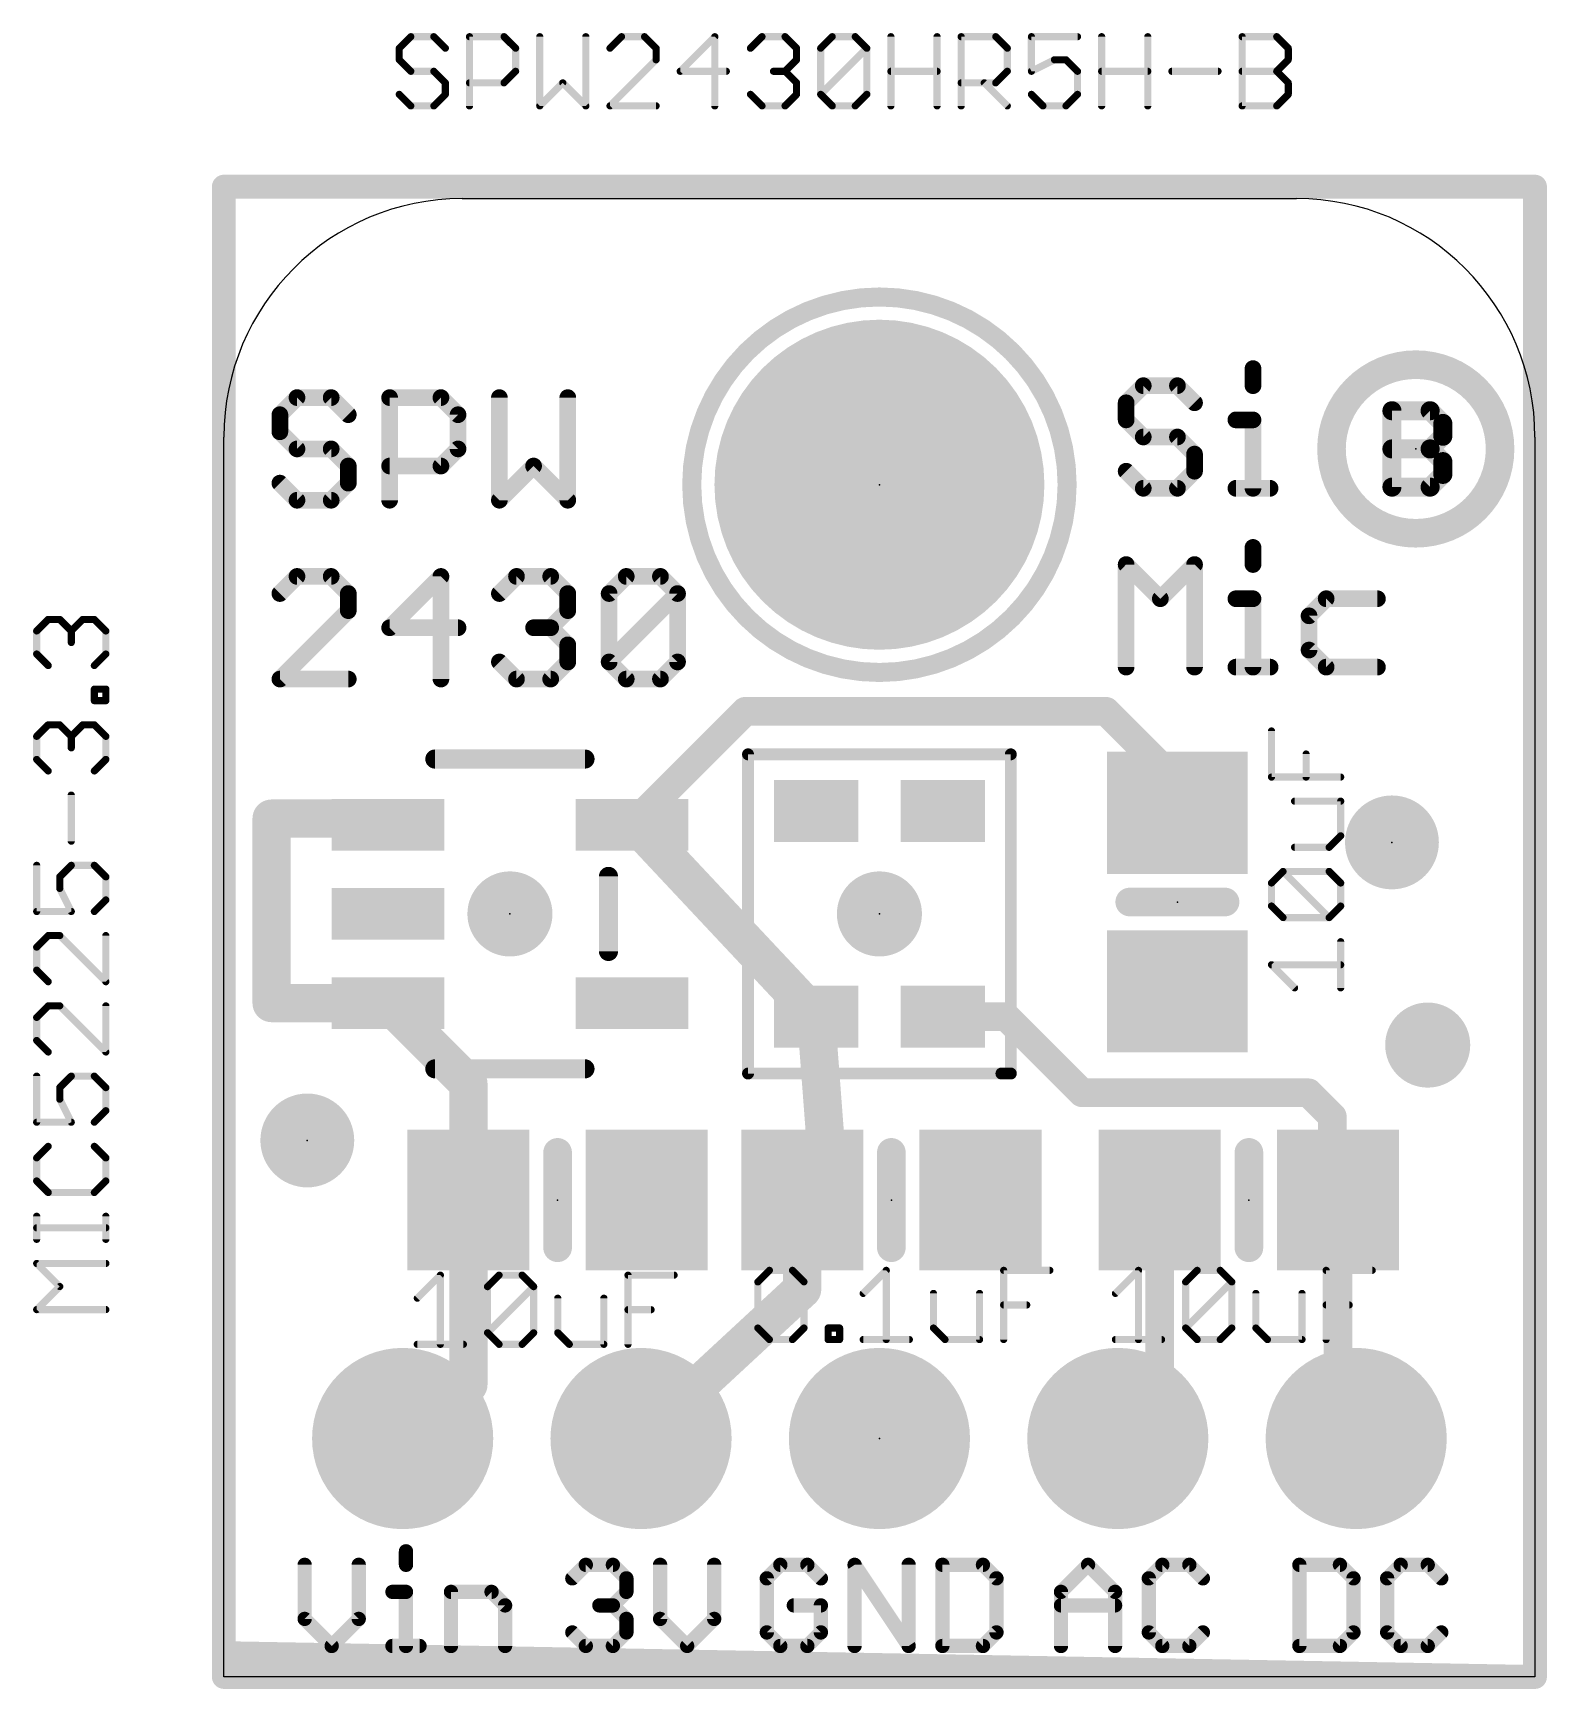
# Model space of a CAD drawing. Extents: x -2 to 14.1, y -0.1 to 17.5.
import ezdxf

# ---------------------------------------------------------------- set-up
doc = ezdxf.new("R2010")
doc.units = 0
for name, color, linetype in [('1', 12, 'CONTINUOUS'), ('16', 132, 'CONTINUOUS'), ('17', 110, 'CONTINUOUS'), ('18', 110, 'CONTINUOUS'), ('20', 53, 'CONTINUOUS'), ('21', 40, 'CONTINUOUS'), ('23', 53, 'CONTINUOUS'), ('27', 253, 'CONTINUOUS')]:
    doc.layers.add(name, color=color, linetype=linetype)

# ---------------------------------------------------------------- blocks, each defined once
blk = doc.blocks.new('RECT')
blk.add_solid([(-0.5, -0.5), (0.5, -0.5), (-0.5, 0.5), (0.5, 0.5)])
blk = doc.blocks.new('PIE')
at = {"const_width": 0.5}
blk.add_lwpolyline([(0, -0.25, 1), (0, 0.25, 1), (0, -0.25)], format="xyb", dxfattribs=at)
blk = doc.blocks.new('ROUNDP')
at = {"const_width": 0.5}
blk.add_lwpolyline([(0, -0.25, 1), (0, 0.25, 1), (0, -0.25)], format="xyb", dxfattribs=at)
blk = doc.blocks.new('ROUNDV')
at = {"const_width": 0.5}
blk.add_lwpolyline([(0, -0.25, 1), (0, 0.25, 1), (0, -0.25)], format="xyb", dxfattribs=at)

msp = doc.modelspace()

# ---------------------------------------------------------------- linework, layer by layer
at = {"layer": '1'}
for points, const_width in [([(0, 0), (0, 15.875)], 0.254), ([(0, 15.875), (13.97, 15.875)], 0.254), ([(13.97, 15.875), (13.97, 0)], 0.254), ([(5.5571, 10.287), (4.3481, 9.078)], 0.3048), ([(9.398, 10.287), (5.5571, 10.287)], 0.3048), ([(10.16, 9.525), (9.398, 10.287)], 0.3048), ([(10.16, 9.205), (10.16, 9.525)], 0.3048), ([(0.508, 7.178), (0.508, 9.144)], 0.4064), ([(0.508, 9.144), (1.7479, 9.144)], 0.4064), ([(1.7479, 9.144), (1.7479, 9.078)], 0.4064), ([(4.3481, 9.078), (4.392, 9.078)], 0.4064), ([(4.392, 9.078), (6.31, 7.033)], 0.4064), ([(1.7479, 7.178), (0.508, 7.178)], 0.4064), ([(1.7479, 7.178), (2.606, 6.3199)], 0.4064), ([(6.31, 7.033), (6.437, 5.355)], 0.4064), ([(7.66, 7.033), (8.334, 7.033)], 0.3048), ([(8.334, 7.033), (9.144, 6.223)], 0.3048), ([(2.606, 6.3199), (2.606, 5.08)], 0.4064), ([(9.144, 6.223), (11.557, 6.223)], 0.3048), ([(11.557, 6.223), (11.811, 5.969)], 0.3048), ([(11.811, 5.969), (11.811, 5.141)], 0.3048), ([(6.437, 5.355), (6.162, 5.08)], 0.4064), ([(11.811, 5.141), (11.872, 5.08)], 0.3048), ([(2.606, 3.114), (2.606, 5.08)], 0.4064), ([(6.162, 5.08), (6.162, 4.13)], 0.4064), ([(9.972, 5.08), (9.972, 2.86)], 0.3048), ([(11.872, 5.08), (11.872, 2.86)], 0.3048), ([(6.162, 4.13), (4.445, 2.54)], 0.4064), ([(1.905, 2.54), (2.606, 3.114)], 0.4064), ([(9.972, 2.86), (9.525, 2.54)], 0.3048), ([(11.872, 2.86), (12.065, 2.54)], 0.3048), ([(13.97, 0), (0, 0)], 0.254)]:
    msp.add_lwpolyline(points, dxfattribs=dict(at, const_width=const_width))
for points, const_width in [([(0.0635, 15.875, 1), (-0.0635, 15.875)], 0.127), ([(0, 15.9385, 1), (0, 15.8115)], 0.127), ([(14.0335, 15.875, 1), (13.9065, 15.875)], 0.127), ([(13.97, 15.8115, 1), (13.97, 15.9385)], 0.127), ([(5.5571, 10.3632, 1), (5.5571, 10.2108)], 0.1524), ([(5.611, 10.2331, 1), (5.5032, 10.3409)], 0.1524), ([(9.4519, 10.3409, 1), (9.3441, 10.2331)], 0.1524), ([(9.398, 10.2108, 1), (9.398, 10.3632)], 0.1524), ([(10.2362, 9.525, 1), (10.0838, 9.525)], 0.1524), ([(10.1061, 9.4711, 1), (10.2139, 9.5789)], 0.1524), ([(0.6096, 9.144, 1), (0.4064, 9.144)], 0.2032), ([(0.508, 9.2456, 1), (0.508, 9.0424)], 0.2032), ([(1.8495, 9.144, 1), (1.6463, 9.144)], 0.2032), ([(1.6463, 9.078, 1), (1.8495, 9.078)], 0.2032), ([(1.7479, 9.0424, 1), (1.7479, 9.2456)], 0.2032), ([(4.3481, 9.1796, 1), (4.3481, 8.9764)], 0.2032), ([(4.4661, 9.1475, 1), (4.3179, 9.0085)], 0.2032), ([(4.2942, 9.1319, 1), (4.402, 9.0241)], 0.1524), ([(4.392, 8.9764, 1), (4.392, 9.1796)], 0.2032), ([(10.0838, 9.205, 1), (10.2362, 9.205)], 0.1524), ([(0.508, 7.2796, 1), (0.508, 7.0764)], 0.2032), ([(0.4064, 7.178, 1), (0.6096, 7.178)], 0.2032), ([(1.8197, 7.2498, 1), (1.6761, 7.1062)], 0.2032), ([(1.7479, 7.0764, 1), (1.7479, 7.2796)], 0.2032), ([(6.4113, 7.0407, 1), (6.2087, 7.0253)], 0.2032), ([(6.2359, 6.9635, 1), (6.3841, 7.1025)], 0.2032), ([(7.66, 7.1092, 1), (7.66, 6.9568)], 0.1524), ([(8.3879, 7.0869, 1), (8.2801, 6.9791)], 0.1524), ([(8.334, 6.9568, 1), (8.334, 7.1092)], 0.1524), ([(2.7076, 6.3199, 1), (2.5044, 6.3199)], 0.2032), ([(2.5342, 6.2481, 1), (2.6778, 6.3917)], 0.2032), ([(9.144, 6.2992, 1), (9.144, 6.1468)], 0.1524), ([(9.0901, 6.1691, 1), (9.1979, 6.2769)], 0.1524), ([(11.6109, 6.2769, 1), (11.5031, 6.1691)], 0.1524), ([(11.557, 6.1468, 1), (11.557, 6.2992)], 0.1524), ([(11.8872, 5.969, 1), (11.7348, 5.969)], 0.1524), ([(11.7571, 5.9151, 1), (11.8649, 6.0229)], 0.1524), ([(6.5088, 5.2832, 1), (6.3652, 5.4268)], 0.2032), ([(6.3357, 5.3473, 1), (6.5383, 5.3627)], 0.2032), ([(11.8649, 5.1949, 1), (11.7571, 5.0871)], 0.1524), ([(2.7076, 5.08, 1), (2.5044, 5.08)], 0.2032), ([(2.5044, 5.08, 1), (2.7076, 5.08)], 0.2032), ([(6.2636, 5.08, 1), (6.0604, 5.08)], 0.2032), ([(6.0902, 5.1518, 1), (6.2338, 5.0082)], 0.2032), ([(10.0482, 5.08, 1), (9.8958, 5.08)], 0.1524), ([(11.7348, 5.141, 1), (11.8872, 5.141)], 0.1524), ([(11.9482, 5.08, 1), (11.7958, 5.08)], 0.1524), ([(11.8181, 5.0261, 1), (11.9259, 5.1339)], 0.1524), ([(6.231, 4.0555, 1), (6.093, 4.2045)], 0.2032), ([(6.0604, 4.13, 1), (6.2636, 4.13)], 0.2032), ([(2.5044, 3.114, 1), (2.7076, 3.114)], 0.2032), ([(2.6704, 3.0354, 1), (2.5416, 3.1926)], 0.2032), ([(10.0164, 2.798, 1), (9.9276, 2.922)], 0.1524), ([(11.9373, 2.8994, 1), (11.8067, 2.8206)], 0.1524), ([(9.8958, 2.86, 1), (10.0482, 2.86)], 0.1524), ([(11.7958, 2.86, 1), (11.9482, 2.86)], 0.1524), ([(1.8406, 2.6186, 1), (1.9694, 2.4614)], 0.2032), ([(4.376, 2.6145, 1), (4.514, 2.4655)], 0.2032), ([(9.4806, 2.602, 1), (9.5694, 2.478)], 0.1524), ([(11.9997, 2.5006, 1), (12.1303, 2.5794)], 0.1524), ([(0, 0.0635, 1), (0, -0.0635)], 0.127), ([(-0.0635, 0, 1), (0.0635, 0)], 0.127), ([(13.9065, 0, 1), (14.0335, 0)], 0.127), ([(13.97, -0.0635, 1), (13.97, 0.0635)], 0.127)]:
    msp.add_lwpolyline(points, format="xyb", dxfattribs=dict(at, const_width=const_width))
at = {"layer": '16', "const_width": 0.254}
for points in [[(0, 0.254), (0, 15.875)], [(0, 15.875), (13.97, 15.875)], [(13.97, 15.875), (13.97, 0)], [(13.97, 0), (0, 0.254)]]:
    msp.add_lwpolyline(points, dxfattribs=at)
at = {"layer": '16', "const_width": 0.127}
for points in [[(0.0635, 15.875, 1), (-0.0635, 15.875)], [(0, 15.9385, 1), (0, 15.8115)], [(14.0335, 15.875, 1), (13.9065, 15.875)], [(13.97, 15.8115, 1), (13.97, 15.9385)], [(0.0012, 0.3175, 1), (-0.0012, 0.1905)], [(-0.0635, 0.254, 1), (0.0635, 0.254)], [(13.9065, 0, 1), (14.0335, 0)], [(13.9688, -0.0635, 1), (13.9712, 0.0635)]]:
    msp.add_lwpolyline(points, format="xyb", dxfattribs=at)
at = {"layer": '20'}
for p, q in [((2.54, 15.748), (11.43, 15.748)), ((0, 0), (0, 13.208)), ((13.97, 13.208), (13.97, 0)), ((13.97, 0), (0, 0))]:
    msp.add_line(p, q, dxfattribs=at)
for centre, start, end in [((2.54, 13.208), 90, 180), ((11.43, 13.208), 0, 90)]:
    msp.add_arc(centre, 2.54, start, end, dxfattribs=at)
at = {"layer": '21'}
for points, const_width in [([(6.985, 10.7, 1), (6.985, 14.7, 1), (6.985, 10.7)], 0.2032), ([(12.7, 12.183, 1), (12.7, 13.979, 1), (12.7, 12.183)], 0.3048), ([(11.0099, 13.9372, 1), (10.921, 13.9372)], 0.0889), ([(9.7961, 13.7995, 1), (9.7961, 13.7106)], 0.0889), ([(9.8275, 13.7236, 1), (9.7647, 13.7865)], 0.0889), ([(10.1919, 13.7865, 1), (10.129, 13.7236)], 0.0889), ([(10.1605, 13.7106, 1), (10.1605, 13.7995)], 0.0889), ([(10.921, 13.755, 1), (11.0099, 13.755)], 0.0889), ([(0.7791, 13.6725, 1), (0.7791, 13.5836)], 0.0889), ([(0.8105, 13.5966, 1), (0.7477, 13.6595)], 0.0889), ([(1.1749, 13.6595, 1), (1.112, 13.5966)], 0.0889), ([(1.1435, 13.5836, 1), (1.1435, 13.6725)], 0.0889), ([(1.8107, 13.628, 1), (1.7218, 13.628)], 0.0889), ([(1.7663, 13.6725, 1), (1.7663, 13.5836)], 0.0889), ([(2.3443, 13.6595, 1), (2.2814, 13.5966)], 0.0889), ([(2.3129, 13.5836, 1), (2.3129, 13.6725)], 0.0889), ([(2.9801, 13.628, 1), (2.8912, 13.628)], 0.0889), ([(3.7089, 13.628, 1), (3.62, 13.628)], 0.0889), ([(9.6584, 13.5728, 1), (9.5695, 13.5728)], 0.0889), ([(9.5825, 13.6043, 1), (9.6453, 13.5414)], 0.0889), ([(10.3112, 13.5414, 1), (10.3741, 13.6043)], 0.0889), ([(12.4968, 13.4881, 1), (12.3952, 13.4881)], 0.1016), ([(12.446, 13.5389, 1), (12.446, 13.4373)], 0.1016), ([(12.8887, 13.524, 1), (12.8168, 13.4522)], 0.1016), ([(12.8527, 13.4373, 1), (12.8527, 13.5389)], 0.1016), ([(0.6413, 13.4458, 1), (0.5524, 13.4458)], 0.0889), ([(0.5655, 13.4773, 1), (0.6283, 13.4144)], 0.0889), ([(1.2942, 13.4144, 1), (1.3571, 13.4773)], 0.0889), ([(2.5395, 13.4458, 1), (2.4506, 13.4458)], 0.0889), ([(2.4636, 13.4144, 1), (2.5265, 13.4773)], 0.0889), ([(9.6453, 13.4221, 1), (9.5825, 13.3592)], 0.0889), ([(9.5695, 13.3907, 1), (9.6584, 13.3907)], 0.0889), ([(10.7833, 13.4351, 1), (10.7833, 13.3462)], 0.0889), ([(11.0099, 13.3907, 1), (10.921, 13.3907)], 0.0889), ([(10.9655, 13.3462, 1), (10.9655, 13.4351)], 0.0889), ([(13.0391, 13.3525, 1), (12.9375, 13.3525)], 0.1016), ([(12.9524, 13.3166, 1), (13.0242, 13.3884)], 0.1016), ([(0.6283, 13.2951, 1), (0.5655, 13.2322)], 0.0889), ([(0.5524, 13.2637, 1), (0.6413, 13.2637)], 0.0889), ([(9.7961, 13.2529, 1), (9.7961, 13.164)], 0.0889), ([(9.7647, 13.177, 1), (9.8275, 13.2399)], 0.0889), ([(10.1919, 13.2399, 1), (10.129, 13.177)], 0.0889), ([(10.1605, 13.164, 1), (10.1605, 13.2529)], 0.0889), ([(12.9375, 13.2169, 1), (13.0391, 13.2169)], 0.1016), ([(13.0242, 13.181, 1), (12.9524, 13.2528)], 0.1016), ([(0.7791, 13.1259, 1), (0.7791, 13.037)], 0.0889), ([(0.7477, 13.05, 1), (0.8105, 13.1129)], 0.0889), ([(1.1749, 13.1129, 1), (1.112, 13.05)], 0.0889), ([(1.1435, 13.037, 1), (1.1435, 13.1259)], 0.0889), ([(2.4506, 13.0815, 1), (2.5395, 13.0815)], 0.0889), ([(2.5265, 13.05, 1), (2.4636, 13.1129)], 0.0889), ([(10.3871, 13.0263, 1), (10.2982, 13.0263)], 0.0889), ([(10.3112, 12.9948, 1), (10.3741, 13.0577)], 0.0889), ([(12.446, 13.1321, 1), (12.446, 13.0305)], 0.1016), ([(12.8887, 13.1173, 1), (12.8168, 13.0454)], 0.1016), ([(12.8168, 13.1173, 1), (12.8887, 13.0454)], 0.1016), ([(12.8527, 13.0305, 1), (12.8527, 13.1321)], 0.1016), ([(1.3701, 12.8993, 1), (1.2812, 12.8993)], 0.0889), ([(1.2942, 12.8678, 1), (1.3571, 12.9307)], 0.0889), ([(1.7663, 12.9437, 1), (1.7663, 12.8548)], 0.0889), ([(2.2814, 12.9307, 1), (2.3443, 12.8678)], 0.0889), ([(2.3129, 12.8548, 1), (2.3129, 12.9437)], 0.0889), ([(3.3315, 12.9307, 1), (3.2686, 12.8678)], 0.0889), ([(3.3315, 12.8678, 1), (3.2686, 12.9307)], 0.0889), ([(9.6453, 12.8755, 1), (9.5825, 12.8127)], 0.0889), ([(10.2982, 12.8441, 1), (10.3871, 12.8441)], 0.0889), ([(10.3741, 12.8127, 1), (10.3112, 12.8755)], 0.0889), ([(13.0391, 12.9458, 1), (12.9375, 12.9458)], 0.1016), ([(12.9524, 12.9098, 1), (13.0242, 12.9817)], 0.1016), ([(13.0242, 12.7743, 1), (12.9524, 12.8461)], 0.1016), ([(0.6283, 12.7485, 1), (0.5655, 12.6857)], 0.0889), ([(1.2812, 12.7171, 1), (1.3701, 12.7171)], 0.0889), ([(1.3571, 12.6857, 1), (1.2942, 12.7485)], 0.0889), ([(9.7961, 12.7064, 1), (9.7961, 12.6175)], 0.0889), ([(9.7647, 12.6305, 1), (9.8275, 12.6933)], 0.0889), ([(10.129, 12.6933, 1), (10.1919, 12.6305)], 0.0889), ([(10.1605, 12.6175, 1), (10.1605, 12.7064)], 0.0889), ([(10.7833, 12.7064, 1), (10.7833, 12.6175)], 0.0889), ([(10.921, 12.6619, 1), (11.0099, 12.6619)], 0.0889), ([(11.1477, 12.6175, 1), (11.1477, 12.7064)], 0.0889), ([(12.446, 12.7254, 1), (12.446, 12.6238)], 0.1016), ([(12.3952, 12.6746, 1), (12.4968, 12.6746)], 0.1016), ([(12.8168, 12.7105, 1), (12.8887, 12.6387)], 0.1016), ([(12.8527, 12.6238, 1), (12.8527, 12.7254)], 0.1016), ([(12.9375, 12.8102, 1), (13.0391, 12.8102)], 0.1016), ([(0.7791, 12.5793, 1), (0.7791, 12.4905)], 0.0889), ([(0.7477, 12.5035, 1), (0.8105, 12.5663)], 0.0889), ([(1.112, 12.5663, 1), (1.1749, 12.5035)], 0.0889), ([(1.1435, 12.4905, 1), (1.1435, 12.5793)], 0.0889), ([(1.7218, 12.5349, 1), (1.8107, 12.5349)], 0.0889), ([(2.8912, 12.5349, 1), (2.9801, 12.5349)], 0.0889), ([(2.9043, 12.5663, 1), (2.9671, 12.5035)], 0.0889), ([(3.62, 12.5349, 1), (3.7089, 12.5349)], 0.0889), ([(3.633, 12.5035, 1), (3.6959, 12.5663)], 0.0889), ([(11.0099, 12.0322, 1), (10.921, 12.0322)], 0.0889), ([(9.6584, 11.85, 1), (9.5695, 11.85)], 0.0889), ([(9.6453, 11.8815, 1), (9.5825, 11.8186)], 0.0889), ([(10.3871, 11.85, 1), (10.2982, 11.85)], 0.0889), ([(10.3741, 11.8186, 1), (10.3112, 11.8815)], 0.0889), ([(10.921, 11.85, 1), (11.0099, 11.85)], 0.0889), ([(0.7791, 11.7675, 1), (0.7791, 11.6786)], 0.0889), ([(0.8105, 11.6916, 1), (0.7477, 11.7545)], 0.0889), ([(1.1749, 11.7545, 1), (1.112, 11.6916)], 0.0889), ([(1.1435, 11.6786, 1), (1.1435, 11.7675)], 0.0889), ([(2.3573, 11.723, 1), (2.2684, 11.723)], 0.0889), ([(2.3443, 11.6916, 1), (2.2814, 11.7545)], 0.0889), ([(3.1179, 11.7675, 1), (3.1179, 11.6786)], 0.0889), ([(3.1493, 11.6916, 1), (3.0865, 11.7545)], 0.0889), ([(3.5137, 11.7545, 1), (3.4508, 11.6916)], 0.0889), ([(3.4823, 11.6786, 1), (3.4823, 11.7675)], 0.0889), ([(4.2873, 11.7675, 1), (4.2873, 11.6786)], 0.0889), ([(4.3187, 11.6916, 1), (4.2558, 11.7545)], 0.0889), ([(4.6831, 11.7545, 1), (4.6202, 11.6916)], 0.0889), ([(4.6517, 11.6786, 1), (4.6517, 11.7675)], 0.0889), ([(0.5655, 11.5723, 1), (0.6283, 11.5094)], 0.0889), ([(1.3701, 11.5408, 1), (1.2812, 11.5408)], 0.0889), ([(1.2942, 11.5094, 1), (1.3571, 11.5723)], 0.0889), ([(2.9043, 11.5723, 1), (2.9671, 11.5094)], 0.0889), ([(3.7089, 11.5408, 1), (3.62, 11.5408)], 0.0889), ([(3.633, 11.5094, 1), (3.6959, 11.5723)], 0.0889), ([(4.1495, 11.5408, 1), (4.0606, 11.5408)], 0.0889), ([(4.0737, 11.5723, 1), (4.1365, 11.5094)], 0.0889), ([(4.8783, 11.5408, 1), (4.7894, 11.5408)], 0.0889), ([(4.8024, 11.5094, 1), (4.8653, 11.5723)], 0.0889), ([(4.8653, 11.5094, 1), (4.8024, 11.5723)], 0.0889), ([(9.9468, 11.5171, 1), (10.0097, 11.4542)], 0.0889), ([(9.9468, 11.4542, 1), (10.0097, 11.5171)], 0.0889), ([(10.7833, 11.5301, 1), (10.7833, 11.4412)], 0.0889), ([(11.0099, 11.4857, 1), (10.921, 11.4857)], 0.0889), ([(10.9655, 11.4412, 1), (10.9655, 11.5301)], 0.0889), ([(11.7451, 11.5301, 1), (11.7451, 11.4412)], 0.0889), ([(11.7765, 11.4542, 1), (11.7137, 11.5171)], 0.0889), ([(12.2916, 11.4412, 1), (12.2916, 11.5301)], 0.0889), ([(1.2812, 11.3587, 1), (1.3701, 11.3587)], 0.0889), ([(1.3571, 11.3272, 1), (1.2942, 11.3901)], 0.0889), ([(3.62, 11.3587, 1), (3.7089, 11.3587)], 0.0889), ([(3.6959, 11.3272, 1), (3.633, 11.3901)], 0.0889), ([(11.6073, 11.3035, 1), (11.5184, 11.3035)], 0.0889), ([(11.5315, 11.3349, 1), (11.5943, 11.272)], 0.0889), ([(1.7663, 11.2209, 1), (1.7663, 11.132)], 0.0889), ([(1.7349, 11.2079, 1), (1.7977, 11.145)], 0.0889), ([(2.495, 11.132, 1), (2.495, 11.2209)], 0.0889), ([(3.3001, 11.2209, 1), (3.3001, 11.132)], 0.0889), ([(3.5137, 11.2079, 1), (3.4508, 11.145)], 0.0889), ([(3.4508, 11.2079, 1), (3.5137, 11.145)], 0.0889), ([(3.4823, 11.132, 1), (3.4823, 11.2209)], 0.0889), ([(3.7089, 10.9943, 1), (3.62, 10.9943)], 0.0889), ([(3.633, 10.9628, 1), (3.6959, 11.0257)], 0.0889), ([(11.5943, 10.9705, 1), (11.5315, 10.9077)], 0.0889), ([(11.5184, 10.9391, 1), (11.6073, 10.9391)], 0.0889), ([(2.9671, 10.8435, 1), (2.9043, 10.7807)], 0.0889), ([(3.62, 10.8121, 1), (3.7089, 10.8121)], 0.0889), ([(3.6959, 10.7807, 1), (3.633, 10.8435)], 0.0889), ([(4.1365, 10.8435, 1), (4.0737, 10.7807)], 0.0889), ([(4.0737, 10.8435, 1), (4.1365, 10.7807)], 0.0889), ([(4.0606, 10.8121, 1), (4.1495, 10.8121)], 0.0889), ([(4.7894, 10.8121, 1), (4.8783, 10.8121)], 0.0889), ([(4.8653, 10.7807, 1), (4.8024, 10.8435)], 0.0889), ([(9.5695, 10.7569, 1), (9.6584, 10.7569)], 0.0889), ([(10.2982, 10.7569, 1), (10.3871, 10.7569)], 0.0889), ([(10.7833, 10.8013, 1), (10.7833, 10.7125)], 0.0889), ([(10.921, 10.7569, 1), (11.0099, 10.7569)], 0.0889), ([(11.1477, 10.7125, 1), (11.1477, 10.8013)], 0.0889), ([(11.7451, 10.8013, 1), (11.7451, 10.7125)], 0.0889), ([(11.7137, 10.7255, 1), (11.7765, 10.7883)], 0.0889), ([(12.2916, 10.7125, 1), (12.2916, 10.8013)], 0.0889), ([(0.5969, 10.6744, 1), (0.5969, 10.5855)], 0.0889), ([(0.5655, 10.6613, 1), (0.6283, 10.5985)], 0.0889), ([(1.3257, 10.5855, 1), (1.3257, 10.6744)], 0.0889), ([(2.2684, 10.6299, 1), (2.3573, 10.6299)], 0.0889), ([(3.1179, 10.6744, 1), (3.1179, 10.5855)], 0.0889), ([(3.0865, 10.5985, 1), (3.1493, 10.6613)], 0.0889), ([(3.4508, 10.6613, 1), (3.5137, 10.5985)], 0.0889), ([(3.4823, 10.5855, 1), (3.4823, 10.6744)], 0.0889), ([(4.2873, 10.6744, 1), (4.2873, 10.5855)], 0.0889), ([(4.2558, 10.5985, 1), (4.3187, 10.6613)], 0.0889), ([(4.6202, 10.6613, 1), (4.6831, 10.5985)], 0.0889), ([(4.6517, 10.5855, 1), (4.6517, 10.6744)], 0.0889), ([(2.248, 9.8288, 1), (2.248, 9.7272)], 0.1016), ([(3.848, 9.7272, 1), (3.848, 9.8288)], 0.1016), ([(5.585, 9.8598, 1), (5.585, 9.7963)], 0.0635), ([(5.6167, 9.828, 1), (5.5533, 9.828)], 0.0635), ([(8.4168, 9.828, 1), (8.3532, 9.828)], 0.0635), ([(8.385, 9.7963, 1), (8.385, 9.8598)], 0.0635), ([(4.1488, 8.528, 1), (4.0472, 8.528)], 0.1016), ([(9.652, 8.3312, 1), (9.652, 8.1788)], 0.1524), ([(10.668, 8.1788, 1), (10.668, 8.3312)], 0.1524), ([(4.0472, 7.728, 1), (4.1488, 7.728)], 0.1016), ([(2.248, 6.5288, 1), (2.248, 6.4272)], 0.1016), ([(3.848, 6.4272, 1), (3.848, 6.5288)], 0.1016), ([(5.585, 6.4597, 1), (5.585, 6.3963)], 0.0635), ([(5.5533, 6.428, 1), (5.6167, 6.428)], 0.0635), ([(8.285, 6.4597, 1), (8.285, 6.3963)], 0.0635), ([(8.285, 6.3963, 1), (8.285, 6.4597)], 0.0635), ([(8.3532, 6.428, 1), (8.4168, 6.428)], 0.0635), ([(8.385, 6.3963, 1), (8.385, 6.4597)], 0.0635), ([(3.6322, 5.588, 1), (3.4798, 5.588)], 0.1524), ([(7.1882, 5.588, 1), (7.0358, 5.588)], 0.1524), ([(10.9982, 5.588, 1), (10.8458, 5.588)], 0.1524), ([(3.4798, 4.572, 1), (3.6322, 4.572)], 0.1524), ([(7.0358, 4.572, 1), (7.1882, 4.572)], 0.1524), ([(10.8458, 4.572, 1), (10.9982, 4.572)], 0.1524), ([(1.9785, 1.3386, 1), (1.9023, 1.3386)], 0.0762), ([(0.8989, 1.1945, 1), (0.8227, 1.1945)], 0.0762), ([(1.4752, 1.1945, 1), (1.399, 1.1945)], 0.0762), ([(3.8567, 1.2326, 1), (3.8567, 1.1564)], 0.0762), ([(3.8837, 1.1676, 1), (3.8298, 1.2215)], 0.0762), ([(4.1718, 1.2215, 1), (4.1179, 1.1676)], 0.0762), ([(4.1448, 1.1564, 1), (4.1448, 1.2326)], 0.0762), ([(4.6863, 1.1945, 1), (4.6101, 1.1945)], 0.0762), ([(5.2625, 1.1945, 1), (5.1863, 1.1945)], 0.0762), ([(5.929, 1.2326, 1), (5.929, 1.1564)], 0.0762), ([(5.9559, 1.1676, 1), (5.902, 1.2215)], 0.0762), ([(6.244, 1.2215, 1), (6.1901, 1.1676)], 0.0762), ([(6.2171, 1.1564, 1), (6.2171, 1.2326)], 0.0762), ([(6.7521, 1.2157, 1), (6.6887, 1.1734)], 0.0762), ([(6.7585, 1.1945, 1), (6.6823, 1.1945)], 0.0762), ([(7.3348, 1.1945, 1), (7.2586, 1.1945)], 0.0762), ([(7.6941, 1.1945, 1), (7.6179, 1.1945)], 0.0762), ([(7.656, 1.2326, 1), (7.656, 1.1564)], 0.0762), ([(8.1151, 1.2215, 1), (8.0612, 1.1676)], 0.0762), ([(8.0881, 1.1564, 1), (8.0881, 1.2326)], 0.0762), ([(9.2347, 1.2215, 1), (9.1809, 1.1676)], 0.0762), ([(9.2347, 1.1676, 1), (9.1809, 1.2215)], 0.0762), ([(9.9993, 1.2326, 1), (9.9993, 1.1564)], 0.0762), ([(10.0262, 1.1676, 1), (9.9723, 1.2215)], 0.0762), ([(10.3143, 1.2215, 1), (10.2604, 1.1676)], 0.0762), ([(10.2874, 1.1564, 1), (10.2874, 1.2326)], 0.0762), ([(11.4978, 1.1945, 1), (11.4216, 1.1945)], 0.0762), ([(11.4597, 1.2326, 1), (11.4597, 1.1564)], 0.0762), ([(11.9188, 1.2215, 1), (11.8649, 1.1676)], 0.0762), ([(11.8918, 1.1564, 1), (11.8918, 1.2326)], 0.0762), ([(12.5393, 1.2326, 1), (12.5393, 1.1564)], 0.0762), ([(12.5662, 1.1676, 1), (12.5123, 1.2215)], 0.0762), ([(12.8543, 1.2215, 1), (12.8004, 1.1676)], 0.0762), ([(12.8274, 1.1564, 1), (12.8274, 1.2326)], 0.0762), ([(1.9023, 1.1945, 1), (1.9785, 1.1945)], 0.0762), ([(3.6857, 1.0774, 1), (3.7396, 1.0235)], 0.0762), ([(4.327, 1.0505, 1), (4.2508, 1.0505)], 0.0762), ([(4.262, 1.0235, 1), (4.3158, 1.0774)], 0.0762), ([(5.823, 1.0505, 1), (5.7468, 1.0505)], 0.0762), ([(5.758, 1.0774, 1), (5.8119, 1.0235)], 0.0762), ([(6.3342, 1.0235, 1), (6.3881, 1.0774)], 0.0762), ([(8.2703, 1.0505, 1), (8.1941, 1.0505)], 0.0762), ([(8.2052, 1.0235, 1), (8.2591, 1.0774)], 0.0762), ([(9.8933, 1.0505, 1), (9.8171, 1.0505)], 0.0762), ([(9.8283, 1.0774, 1), (9.8821, 1.0235)], 0.0762), ([(10.4045, 1.0235, 1), (10.4584, 1.0774)], 0.0762), ([(12.074, 1.0505, 1), (11.9978, 1.0505)], 0.0762), ([(12.009, 1.0235, 1), (12.0628, 1.0774)], 0.0762), ([(12.4333, 1.0505, 1), (12.3571, 1.0505)], 0.0762), ([(12.3683, 1.0774, 1), (12.4221, 1.0235)], 0.0762), ([(12.9445, 1.0235, 1), (12.9984, 1.0774)], 0.0762), ([(1.7964, 0.9445, 1), (1.7964, 0.8683)], 0.0762), ([(1.9785, 0.9064, 1), (1.9023, 0.9064)], 0.0762), ([(1.9404, 0.8683, 1), (1.9404, 0.9445)], 0.0762), ([(2.4581, 0.9064, 1), (2.3819, 0.9064)], 0.0762), ([(2.42, 0.9445, 1), (2.42, 0.8683)], 0.0762), ([(2.8791, 0.9334, 1), (2.8253, 0.8795)], 0.0762), ([(2.8522, 0.8683, 1), (2.8522, 0.9445)], 0.0762), ([(4.2508, 0.9064, 1), (4.327, 0.9064)], 0.0762), ([(4.3158, 0.8795, 1), (4.262, 0.9334)], 0.0762), ([(8.8927, 0.9334, 1), (8.9466, 0.8795)], 0.0762), ([(8.9578, 0.9064, 1), (8.8816, 0.9064)], 0.0762), ([(9.534, 0.9064, 1), (9.4578, 0.9064)], 0.0762), ([(9.469, 0.8795, 1), (9.5228, 0.9334)], 0.0762), ([(3.0344, 0.7624, 1), (2.9582, 0.7624)], 0.0762), ([(2.9693, 0.7354, 1), (3.0232, 0.7893)], 0.0762), ([(4.0008, 0.8005, 1), (4.0008, 0.7243)], 0.0762), ([(4.1718, 0.7893, 1), (4.1179, 0.7354)], 0.0762), ([(4.1179, 0.7893, 1), (4.1718, 0.7354)], 0.0762), ([(4.1448, 0.7243, 1), (4.1448, 0.8005)], 0.0762), ([(6.073, 0.8005, 1), (6.073, 0.7243)], 0.0762), ([(6.3992, 0.7624, 1), (6.323, 0.7624)], 0.0762), ([(6.3611, 0.7243, 1), (6.3611, 0.8005)], 0.0762), ([(8.9197, 0.8005, 1), (8.9197, 0.7243)], 0.0762), ([(9.4959, 0.7243, 1), (9.4959, 0.8005)], 0.0762), ([(0.8878, 0.6453, 1), (0.8339, 0.5914)], 0.0762), ([(0.8227, 0.6183, 1), (0.8989, 0.6183)], 0.0762), ([(1.399, 0.6183, 1), (1.4752, 0.6183)], 0.0762), ([(1.464, 0.5914, 1), (1.4101, 0.6453)], 0.0762), ([(3.7396, 0.5012, 1), (3.6857, 0.4473)], 0.0762), ([(4.327, 0.6183, 1), (4.2508, 0.6183)], 0.0762), ([(4.262, 0.5914, 1), (4.3158, 0.6453)], 0.0762), ([(4.3158, 0.4473, 1), (4.262, 0.5012)], 0.0762), ([(4.6751, 0.6453, 1), (4.6213, 0.5914)], 0.0762), ([(4.6101, 0.6183, 1), (4.6863, 0.6183)], 0.0762), ([(5.1863, 0.6183, 1), (5.2625, 0.6183)], 0.0762), ([(5.2514, 0.5914, 1), (5.1975, 0.6453)], 0.0762), ([(5.8119, 0.5012, 1), (5.758, 0.4473)], 0.0762), ([(6.3881, 0.4473, 1), (6.3342, 0.5012)], 0.0762), ([(8.2591, 0.4473, 1), (8.2052, 0.5012)], 0.0762), ([(9.8821, 0.5012, 1), (9.8283, 0.4473)], 0.0762), ([(10.4584, 0.4473, 1), (10.4045, 0.5012)], 0.0762), ([(12.0628, 0.4473, 1), (12.009, 0.5012)], 0.0762), ([(12.4221, 0.5012, 1), (12.3683, 0.4473)], 0.0762), ([(12.9984, 0.4473, 1), (12.9445, 0.5012)], 0.0762), ([(1.122, 0.3571, 1), (1.1759, 0.3033)], 0.0762), ([(1.122, 0.3033, 1), (1.1759, 0.3571)], 0.0762), ([(1.7964, 0.3683, 1), (1.7964, 0.2921)], 0.0762), ([(1.9023, 0.3302, 1), (1.9785, 0.3302)], 0.0762), ([(2.0845, 0.2921, 1), (2.0845, 0.3683)], 0.0762), ([(2.3819, 0.3302, 1), (2.4581, 0.3302)], 0.0762), ([(2.9582, 0.3302, 1), (3.0344, 0.3302)], 0.0762), ([(3.8567, 0.3683, 1), (3.8567, 0.2921)], 0.0762), ([(3.8298, 0.3033, 1), (3.8837, 0.3571)], 0.0762), ([(4.1179, 0.3571, 1), (4.1718, 0.3033)], 0.0762), ([(4.1448, 0.2921, 1), (4.1448, 0.3683)], 0.0762), ([(4.2508, 0.4743, 1), (4.327, 0.4743)], 0.0762), ([(4.9094, 0.3571, 1), (4.9633, 0.3033)], 0.0762), ([(4.9094, 0.3033, 1), (4.9633, 0.3571)], 0.0762), ([(5.7468, 0.4743, 1), (5.823, 0.4743)], 0.0762), ([(5.929, 0.3683, 1), (5.929, 0.2921)], 0.0762), ([(5.902, 0.3033, 1), (5.9559, 0.3571)], 0.0762), ([(6.1901, 0.3571, 1), (6.244, 0.3033)], 0.0762), ([(6.2171, 0.2921, 1), (6.2171, 0.3683)], 0.0762), ([(6.323, 0.4743, 1), (6.3992, 0.4743)], 0.0762), ([(6.6823, 0.3302, 1), (6.7585, 0.3302)], 0.0762), ([(7.2586, 0.3302, 1), (7.3348, 0.3302)], 0.0762), ([(7.265, 0.3091, 1), (7.3284, 0.3513)], 0.0762), ([(7.656, 0.3683, 1), (7.656, 0.2921)], 0.0762), ([(7.6179, 0.3302, 1), (7.6941, 0.3302)], 0.0762), ([(8.0612, 0.3571, 1), (8.1151, 0.3033)], 0.0762), ([(8.0881, 0.2921, 1), (8.0881, 0.3683)], 0.0762), ([(8.1941, 0.4743, 1), (8.2703, 0.4743)], 0.0762), ([(8.8816, 0.3302, 1), (8.9578, 0.3302)], 0.0762), ([(9.4578, 0.3302, 1), (9.534, 0.3302)], 0.0762), ([(9.8171, 0.4743, 1), (9.8933, 0.4743)], 0.0762), ([(9.9993, 0.3683, 1), (9.9993, 0.2921)], 0.0762), ([(9.9723, 0.3033, 1), (10.0262, 0.3571)], 0.0762), ([(10.2604, 0.3571, 1), (10.3143, 0.3033)], 0.0762), ([(10.2874, 0.2921, 1), (10.2874, 0.3683)], 0.0762), ([(11.4597, 0.3683, 1), (11.4597, 0.2921)], 0.0762), ([(11.4216, 0.3302, 1), (11.4978, 0.3302)], 0.0762), ([(11.8649, 0.3571, 1), (11.9188, 0.3033)], 0.0762), ([(11.8918, 0.2921, 1), (11.8918, 0.3683)], 0.0762), ([(11.9978, 0.4743, 1), (12.074, 0.4743)], 0.0762), ([(12.3571, 0.4743, 1), (12.4333, 0.4743)], 0.0762), ([(12.5393, 0.3683, 1), (12.5393, 0.2921)], 0.0762), ([(12.5123, 0.3033, 1), (12.5662, 0.3571)], 0.0762), ([(12.8004, 0.3571, 1), (12.8543, 0.3033)], 0.0762), ([(12.8274, 0.2921, 1), (12.8274, 0.3683)], 0.0762)]:
    msp.add_lwpolyline(points, format="xyb", dxfattribs=dict(at, const_width=const_width))
for points, const_width in [([(10.9655, 13.9372), (10.9655, 13.755)], 0.1778), ([(9.7961, 13.755), (9.6139, 13.5728)], 0.1778), ([(10.1605, 13.755), (9.7961, 13.755)], 0.1778), ([(10.3427, 13.5728), (10.1605, 13.755)], 0.1778), ([(0.7791, 13.628), (0.5969, 13.4458)], 0.1778), ([(1.1435, 13.628), (0.7791, 13.628)], 0.1778), ([(1.3257, 13.4458), (1.1435, 13.628)], 0.1778), ([(1.7663, 12.5349), (1.7663, 13.628)], 0.1778), ([(1.7663, 13.628), (2.3129, 13.628)], 0.1778), ([(2.3129, 13.628), (2.495, 13.4458)], 0.1778), ([(2.9357, 13.628), (2.9357, 12.5349)], 0.1778), ([(3.6644, 12.5349), (3.6644, 13.628)], 0.1778), ([(9.6139, 13.5728), (9.6139, 13.3907)], 0.1778), ([(12.446, 12.6746), (12.446, 13.4881)], 0.2032), ([(12.446, 13.4881), (12.8527, 13.4881)], 0.2032), ([(12.8527, 13.4881), (12.9883, 13.3525)], 0.2032), ([(0.5969, 13.4458), (0.5969, 13.2637)], 0.1778), ([(2.495, 13.4458), (2.495, 13.0815)], 0.1778), ([(9.6139, 13.3907), (9.7961, 13.2085)], 0.1778), ([(10.7833, 13.3907), (10.9655, 13.3907)], 0.1778), ([(10.9655, 13.3907), (10.9655, 12.6619)], 0.1778), ([(12.9883, 13.3525), (12.9883, 13.2169)], 0.2032), ([(0.5969, 13.2637), (0.7791, 13.0815)], 0.1778), ([(9.7961, 13.2085), (10.1605, 13.2085)], 0.1778), ([(10.1605, 13.2085), (10.3427, 13.0263)], 0.1778), ([(12.9883, 13.2169), (12.8527, 13.0813)], 0.2032), ([(0.7791, 13.0815), (1.1435, 13.0815)], 0.1778), ([(1.1435, 13.0815), (1.3257, 12.8993)], 0.1778), ([(2.495, 13.0815), (2.3129, 12.8993)], 0.1778), ([(10.3427, 13.0263), (10.3427, 12.8441)], 0.1778), ([(12.446, 13.0813), (12.8527, 13.0813)], 0.2032), ([(12.8527, 13.0813), (12.9883, 12.9458)], 0.2032), ([(1.3257, 12.8993), (1.3257, 12.7171)], 0.1778), ([(2.3129, 12.8993), (1.7663, 12.8993)], 0.1778), ([(2.9357, 12.5349), (3.3001, 12.8993)], 0.1778), ([(3.3001, 12.8993), (3.6644, 12.5349)], 0.1778), ([(9.7961, 12.6619), (9.6139, 12.8441)], 0.1778), ([(10.3427, 12.8441), (10.1605, 12.6619)], 0.1778), ([(12.9883, 12.8102), (12.8527, 12.6746)], 0.2032), ([(12.9883, 12.9458), (12.9883, 12.8102)], 0.2032), ([(0.7791, 12.5349), (0.5969, 12.7171)], 0.1778), ([(1.3257, 12.7171), (1.1435, 12.5349)], 0.1778), ([(10.1605, 12.6619), (9.7961, 12.6619)], 0.1778), ([(10.7833, 12.6619), (11.1477, 12.6619)], 0.1778), ([(12.8527, 12.6746), (12.446, 12.6746)], 0.2032), ([(1.1435, 12.5349), (0.7791, 12.5349)], 0.1778), ([(10.9655, 12.0322), (10.9655, 11.85)], 0.1778), ([(9.6139, 10.7569), (9.6139, 11.85)], 0.1778), ([(9.6139, 11.85), (9.9783, 11.4857)], 0.1778), ([(9.9783, 11.4857), (10.3427, 11.85)], 0.1778), ([(10.3427, 11.85), (10.3427, 10.7569)], 0.1778), ([(0.7791, 11.723), (0.5969, 11.5408)], 0.1778), ([(1.1435, 11.723), (0.7791, 11.723)], 0.1778), ([(1.3257, 11.5408), (1.1435, 11.723)], 0.1778), ([(2.3129, 11.723), (1.7663, 11.1765)], 0.1778), ([(2.3129, 10.6299), (2.3129, 11.723)], 0.1778), ([(2.9357, 11.5408), (3.1179, 11.723)], 0.1778), ([(3.1179, 11.723), (3.4823, 11.723)], 0.1778), ([(3.4823, 11.723), (3.6644, 11.5408)], 0.1778), ([(4.1051, 11.5408), (4.2873, 11.723)], 0.1778), ([(4.2873, 11.723), (4.6517, 11.723)], 0.1778), ([(4.6517, 11.723), (4.8338, 11.5408)], 0.1778), ([(1.3257, 11.3587), (1.3257, 11.5408)], 0.1778), ([(3.6644, 11.5408), (3.6644, 11.3587)], 0.1778), ([(4.1051, 10.8121), (4.1051, 11.5408)], 0.1778), ([(4.1051, 10.8121), (4.8338, 11.5408)], 0.1778), ([(4.8338, 11.5408), (4.8338, 10.8121)], 0.1778), ([(10.7833, 11.4857), (10.9655, 11.4857)], 0.1778), ([(10.9655, 11.4857), (10.9655, 10.7569)], 0.1778), ([(11.7451, 11.4857), (11.5629, 11.3035)], 0.1778), ([(12.2916, 11.4857), (11.7451, 11.4857)], 0.1778), ([(0.5969, 10.6299), (1.3257, 11.3587)], 0.1778), ([(3.6644, 11.3587), (3.4823, 11.1765)], 0.1778), ([(11.5629, 11.3035), (11.5629, 10.9391)], 0.1778), ([(1.7663, 11.1765), (2.495, 11.1765)], 0.1778), ([(3.4823, 11.1765), (3.3001, 11.1765)], 0.1778), ([(3.4823, 11.1765), (3.6644, 10.9943)], 0.1778), ([(3.6644, 10.9943), (3.6644, 10.8121)], 0.1778), ([(11.5629, 10.9391), (11.7451, 10.7569)], 0.1778), ([(3.1179, 10.6299), (2.9357, 10.8121)], 0.1778), ([(3.6644, 10.8121), (3.4823, 10.6299)], 0.1778), ([(4.2873, 10.6299), (4.1051, 10.8121)], 0.1778), ([(4.8338, 10.8121), (4.6517, 10.6299)], 0.1778), ([(10.7833, 10.7569), (11.1477, 10.7569)], 0.1778), ([(11.7451, 10.7569), (12.2916, 10.7569)], 0.1778), ([(1.3257, 10.6299), (0.5969, 10.6299)], 0.1778), ([(3.4823, 10.6299), (3.1179, 10.6299)], 0.1778), ([(4.6517, 10.6299), (4.2873, 10.6299)], 0.1778), ([(3.848, 9.778), (2.248, 9.778)], 0.2032), ([(5.585, 6.428), (5.585, 9.828)], 0.127), ([(5.585, 9.828), (8.385, 9.828)], 0.127), ([(8.385, 9.828), (8.385, 6.428)], 0.127), ([(4.098, 8.528), (4.098, 7.728)], 0.2032), ([(10.668, 8.255), (9.652, 8.255)], 0.3048), ([(3.848, 6.478), (2.248, 6.478)], 0.2032), ([(8.285, 6.428), (5.585, 6.428)], 0.127), ([(8.385, 6.428), (8.285, 6.428)], 0.127), ([(3.556, 5.588), (3.556, 4.572)], 0.3048), ([(7.112, 5.588), (7.112, 4.572)], 0.3048), ([(10.922, 5.588), (10.922, 4.572)], 0.3048), ([(1.9404, 1.3386), (1.9404, 1.1945)], 0.1524), ([(0.8608, 1.1945), (0.8608, 0.6183)], 0.1524), ([(1.4371, 0.6183), (1.4371, 1.1945)], 0.1524), ([(3.7127, 1.0505), (3.8567, 1.1945)], 0.1524), ([(3.8567, 1.1945), (4.1448, 1.1945)], 0.1524), ([(4.1448, 1.1945), (4.2889, 1.0505)], 0.1524), ([(4.6482, 1.1945), (4.6482, 0.6183)], 0.1524), ([(5.2244, 0.6183), (5.2244, 1.1945)], 0.1524), ([(5.929, 1.1945), (5.7849, 1.0505)], 0.1524), ([(6.2171, 1.1945), (5.929, 1.1945)], 0.1524), ([(6.3611, 1.0505), (6.2171, 1.1945)], 0.1524), ([(6.7204, 0.3302), (6.7204, 1.1945)], 0.1524), ([(6.7204, 1.1945), (7.2967, 0.3302)], 0.1524), ([(7.2967, 0.3302), (7.2967, 1.1945)], 0.1524), ([(7.656, 1.1945), (7.656, 0.3302)], 0.1524), ([(8.0881, 1.1945), (7.656, 1.1945)], 0.1524), ([(8.2322, 1.0505), (8.0881, 1.1945)], 0.1524), ([(8.9197, 0.9064), (9.2078, 1.1945)], 0.1524), ([(9.2078, 1.1945), (9.4959, 0.9064)], 0.1524), ([(9.9993, 1.1945), (9.8552, 1.0505)], 0.1524), ([(10.2874, 1.1945), (9.9993, 1.1945)], 0.1524), ([(10.4314, 1.0505), (10.2874, 1.1945)], 0.1524), ([(11.4597, 1.1945), (11.4597, 0.3302)], 0.1524), ([(11.8918, 1.1945), (11.4597, 1.1945)], 0.1524), ([(12.0359, 1.0505), (11.8918, 1.1945)], 0.1524), ([(12.5393, 1.1945), (12.3952, 1.0505)], 0.1524), ([(12.8274, 1.1945), (12.5393, 1.1945)], 0.1524), ([(12.9714, 1.0505), (12.8274, 1.1945)], 0.1524), ([(4.2889, 1.0505), (4.2889, 0.9064)], 0.1524), ([(5.7849, 1.0505), (5.7849, 0.4743)], 0.1524), ([(8.2322, 0.4743), (8.2322, 1.0505)], 0.1524), ([(9.8552, 1.0505), (9.8552, 0.4743)], 0.1524), ([(12.0359, 0.4743), (12.0359, 1.0505)], 0.1524), ([(12.3952, 1.0505), (12.3952, 0.4743)], 0.1524), ([(1.7964, 0.9064), (1.9404, 0.9064)], 0.1524), ([(1.9404, 0.9064), (1.9404, 0.3302)], 0.1524), ([(2.42, 0.3302), (2.42, 0.9064)], 0.1524), ([(2.42, 0.9064), (2.8522, 0.9064)], 0.1524), ([(2.8522, 0.9064), (2.9963, 0.7624)], 0.1524), ([(4.2889, 0.9064), (4.1448, 0.7624)], 0.1524), ([(8.9197, 0.3302), (8.9197, 0.9064)], 0.1524), ([(9.4959, 0.9064), (9.4959, 0.3302)], 0.1524), ([(2.9963, 0.7624), (2.9963, 0.3302)], 0.1524), ([(4.1448, 0.7624), (4.0008, 0.7624)], 0.1524), ([(4.1448, 0.7624), (4.2889, 0.6183)], 0.1524), ([(6.3611, 0.7624), (6.073, 0.7624)], 0.1524), ([(6.3611, 0.4743), (6.3611, 0.7624)], 0.1524), ([(8.9197, 0.7624), (9.4959, 0.7624)], 0.1524), ([(0.8608, 0.6183), (1.149, 0.3302)], 0.1524), ([(1.149, 0.3302), (1.4371, 0.6183)], 0.1524), ([(3.8567, 0.3302), (3.7127, 0.4743)], 0.1524), ([(4.2889, 0.4743), (4.1448, 0.3302)], 0.1524), ([(4.2889, 0.6183), (4.2889, 0.4743)], 0.1524), ([(4.6482, 0.6183), (4.9363, 0.3302)], 0.1524), ([(4.9363, 0.3302), (5.2244, 0.6183)], 0.1524), ([(5.7849, 0.4743), (5.929, 0.3302)], 0.1524), ([(6.2171, 0.3302), (6.3611, 0.4743)], 0.1524), ([(8.0881, 0.3302), (8.2322, 0.4743)], 0.1524), ([(9.8552, 0.4743), (9.9993, 0.3302)], 0.1524), ([(10.2874, 0.3302), (10.4314, 0.4743)], 0.1524), ([(11.8918, 0.3302), (12.0359, 0.4743)], 0.1524), ([(12.3952, 0.4743), (12.5393, 0.3302)], 0.1524), ([(12.8274, 0.3302), (12.9714, 0.4743)], 0.1524), ([(1.7964, 0.3302), (2.0845, 0.3302)], 0.1524), ([(4.1448, 0.3302), (3.8567, 0.3302)], 0.1524), ([(5.929, 0.3302), (6.2171, 0.3302)], 0.1524), ([(7.656, 0.3302), (8.0881, 0.3302)], 0.1524), ([(9.9993, 0.3302), (10.2874, 0.3302)], 0.1524), ([(11.4597, 0.3302), (11.8918, 0.3302)], 0.1524), ([(12.5393, 0.3302), (12.8274, 0.3302)], 0.1524)]:
    msp.add_lwpolyline(points, dxfattribs=dict(at, const_width=const_width))
at = {"layer": '23'}
for p in [(12.7, 13.081), (6.985, 12.7), (12.446, 8.89), (3.048, 8.128), (6.985, 8.128), (10.16, 8.255), (0.889, 5.715), (3.556, 5.08), (7.112, 5.08), (10.922, 5.08), (6.985, 2.54)]:
    msp.add_point(p, dxfattribs=at)
at = {"layer": '27', "const_width": 0.0762}
for points in [[(1.9916, 17.4725), (1.8687, 17.3497)], [(2.2373, 17.4725), (1.9916, 17.4725)], [(2.3602, 17.3497), (2.2373, 17.4725)], [(2.6171, 16.7353), (2.6171, 17.4725)], [(2.6171, 17.4725), (2.9857, 17.4725)], [(2.9857, 17.4725), (3.1086, 17.3497)], [(3.3655, 17.4725), (3.3655, 16.7353)], [(3.857, 16.7353), (3.857, 17.4725)], [(4.2368, 17.4725), (4.1139, 17.3497)], [(4.4826, 17.4725), (4.2368, 17.4725)], [(4.6054, 17.3497), (4.4826, 17.4725)], [(5.231, 17.4725), (4.8624, 17.1039)], [(5.231, 16.7353), (5.231, 17.4725)], [(5.6108, 17.3497), (5.7336, 17.4725)], [(5.7336, 17.4725), (5.9794, 17.4725)], [(5.9794, 17.4725), (6.1023, 17.3497)], [(6.3592, 17.3497), (6.4821, 17.4725)], [(6.4821, 17.4725), (6.7278, 17.4725)], [(6.7278, 17.4725), (6.8507, 17.3497)], [(7.1076, 16.7353), (7.1076, 17.4725)], [(7.5991, 17.4725), (7.5991, 16.7353)], [(7.856, 16.7353), (7.856, 17.4725)], [(7.856, 17.4725), (8.2246, 17.4725)], [(8.2246, 17.4725), (8.3475, 17.3497)], [(9.0959, 17.4725), (8.6044, 17.4725)], [(8.6044, 17.4725), (8.6044, 17.1039)], [(9.3529, 16.7353), (9.3529, 17.4725)], [(9.8443, 17.4725), (9.8443, 16.7353)], [(10.8497, 16.7353), (10.8497, 17.4725)], [(10.8497, 17.4725), (11.2183, 17.4725)], [(11.2183, 17.4725), (11.3412, 17.3497)], [(1.8687, 17.3497), (1.8687, 17.2268)], [(3.1086, 17.3497), (3.1086, 17.1039)], [(4.6054, 17.2268), (4.6054, 17.3497)], [(6.1023, 17.3497), (6.1023, 17.2268)], [(6.3592, 16.8582), (6.3592, 17.3497)], [(6.3592, 16.8582), (6.8507, 17.3497)], [(6.8507, 17.3497), (6.8507, 16.8582)], [(8.3475, 17.3497), (8.3475, 17.1039)], [(11.3412, 17.3497), (11.3412, 17.2268)], [(1.8687, 17.2268), (1.9916, 17.1039)], [(1.9916, 17.1039), (2.2373, 17.1039)], [(2.2373, 17.1039), (2.3602, 16.981)], [(3.1086, 17.1039), (2.9857, 16.981)], [(4.1139, 16.7353), (4.6054, 17.2268)], [(4.8624, 17.1039), (5.3538, 17.1039)], [(5.9794, 17.1039), (5.8565, 17.1039)], [(6.1023, 17.2268), (5.9794, 17.1039)], [(5.9794, 17.1039), (6.1023, 16.981)], [(7.1076, 17.1039), (7.5991, 17.1039)], [(8.3475, 17.1039), (8.2246, 16.981)], [(8.6044, 17.1039), (8.8502, 17.2268)], [(8.8502, 17.2268), (8.9731, 17.2268)], [(8.9731, 17.2268), (9.0959, 17.1039)], [(9.0959, 17.1039), (9.0959, 16.8582)], [(9.3529, 17.1039), (9.8443, 17.1039)], [(10.1013, 17.1039), (10.5928, 17.1039)], [(10.8497, 17.1039), (11.2183, 17.1039)], [(11.3412, 17.2268), (11.2183, 17.1039)], [(11.2183, 17.1039), (11.3412, 16.981)], [(2.3602, 16.981), (2.3602, 16.8582)], [(2.9857, 16.981), (2.6171, 16.981)], [(3.3655, 16.7353), (3.6113, 16.981)], [(3.6113, 16.981), (3.857, 16.7353)], [(6.1023, 16.981), (6.1023, 16.8582)], [(8.2246, 16.981), (7.856, 16.981)], [(8.1018, 16.981), (8.3475, 16.7353)], [(11.3412, 16.981), (11.3412, 16.8582)], [(1.9916, 16.7353), (1.8687, 16.8582)], [(2.2373, 16.7353), (1.9916, 16.7353)], [(2.3602, 16.8582), (2.2373, 16.7353)], [(4.6054, 16.7353), (4.1139, 16.7353)], [(5.7336, 16.7353), (5.6108, 16.8582)], [(5.9794, 16.7353), (5.7336, 16.7353)], [(6.1023, 16.8582), (5.9794, 16.7353)], [(6.4821, 16.7353), (6.3592, 16.8582)], [(6.7278, 16.7353), (6.4821, 16.7353)], [(6.8507, 16.8582), (6.7278, 16.7353)], [(8.7273, 16.7353), (8.6044, 16.8582)], [(8.9731, 16.7353), (8.7273, 16.7353)], [(9.0959, 16.8582), (8.9731, 16.7353)], [(11.2183, 16.7353), (10.8497, 16.7353)], [(11.3412, 16.8582), (11.2183, 16.7353)], [(-1.9945, 11.1423), (-1.8717, 11.2652)], [(-1.8717, 11.2652), (-1.7488, 11.2652)], [(-1.7488, 11.2652), (-1.6259, 11.1423)], [(-1.6259, 11.1423), (-1.503, 11.2652)], [(-1.503, 11.2652), (-1.3802, 11.2652)], [(-1.3802, 11.2652), (-1.2573, 11.1423)], [(-1.9945, 10.8966), (-1.9945, 11.1423)], [(-1.6259, 11.1423), (-1.6259, 11.0194)], [(-1.2573, 11.1423), (-1.2573, 10.8966)], [(-1.8717, 10.7737), (-1.9945, 10.8966)], [(-1.2573, 10.8966), (-1.3802, 10.7737)], [(-1.3802, 10.3995), (-1.3802, 10.5223)], [(-1.3802, 10.5223), (-1.2573, 10.5223)], [(-1.2573, 10.3995), (-1.3802, 10.3995)], [(-1.2573, 10.5223), (-1.2573, 10.3995)], [(-1.9945, 10.0197), (-1.8717, 10.1425)], [(-1.9945, 9.7739), (-1.9945, 10.0197)], [(-1.8717, 10.1425), (-1.7488, 10.1425)], [(-1.7488, 10.1425), (-1.6259, 10.0197)], [(-1.6259, 10.0197), (-1.503, 10.1425)], [(-1.6259, 10.0197), (-1.6259, 9.8968)], [(-1.503, 10.1425), (-1.3802, 10.1425)], [(-1.3802, 10.1425), (-1.2573, 10.0197)], [(-1.2573, 10.0197), (-1.2573, 9.7739)], [(11.1627, 9.5858), (11.1627, 10.0773)], [(-1.8717, 9.6511), (-1.9945, 9.7739)], [(-1.2573, 9.7739), (-1.3802, 9.6511)], [(11.5313, 9.5858), (11.5313, 9.8316)], [(11.8999, 9.5858), (11.1627, 9.5858)], [(-1.6259, 8.9026), (-1.6259, 9.3941)], [(11.8999, 9.3289), (11.4084, 9.3289)], [(11.8999, 8.9603), (11.8999, 9.3289)], [(11.777, 8.8374), (11.8999, 8.9603)], [(11.4084, 8.8374), (11.777, 8.8374)], [(-1.9945, 8.6457), (-1.9945, 8.1542)], [(-1.7488, 8.5228), (-1.6259, 8.6457)], [(-1.6259, 8.6457), (-1.3802, 8.6457)], [(-1.3802, 8.6457), (-1.2573, 8.5228)], [(-1.7488, 8.4), (-1.7488, 8.5228)], [(-1.2573, 8.5228), (-1.2573, 8.2771)], [(11.1627, 8.4576), (11.2855, 8.5805)], [(11.1627, 8.2119), (11.1627, 8.4576)], [(11.2855, 8.5805), (11.777, 8.5805)], [(11.777, 8.089), (11.2855, 8.5805)], [(11.777, 8.5805), (11.8999, 8.4576)], [(11.8999, 8.4576), (11.8999, 8.2119)], [(-1.6259, 8.1542), (-1.7488, 8.4)], [(-1.2573, 8.2771), (-1.3802, 8.1542)], [(-1.9945, 8.1542), (-1.6259, 8.1542)], [(11.2855, 8.089), (11.1627, 8.2119)], [(11.777, 8.089), (11.2855, 8.089)], [(11.8999, 8.2119), (11.777, 8.089)], [(-1.8717, 7.8973), (-1.9945, 7.7744)], [(-1.9945, 7.7744), (-1.9945, 7.5287)], [(-1.7488, 7.8973), (-1.8717, 7.8973)], [(-1.2573, 7.4058), (-1.7488, 7.8973)], [(-1.2573, 7.8973), (-1.2573, 7.4058)], [(11.8999, 7.3406), (11.8999, 7.8321)], [(11.4084, 7.3406), (11.1627, 7.5863)], [(11.1627, 7.5863), (11.8999, 7.5863)], [(-1.9945, 7.5287), (-1.8717, 7.4058)], [(-1.8717, 7.1489), (-1.9945, 7.026)], [(-1.9945, 7.026), (-1.9945, 6.7803)], [(-1.7488, 7.1489), (-1.8717, 7.1489)], [(-1.2573, 6.6574), (-1.7488, 7.1489)], [(-1.2573, 7.1489), (-1.2573, 6.6574)], [(-1.9945, 6.7803), (-1.8717, 6.6574)], [(-1.9945, 6.4005), (-1.9945, 5.909)], [(-1.7488, 6.2776), (-1.6259, 6.4005)], [(-1.6259, 6.4005), (-1.3802, 6.4005)], [(-1.3802, 6.4005), (-1.2573, 6.2776)], [(-1.7488, 6.1547), (-1.7488, 6.2776)], [(-1.6259, 5.909), (-1.7488, 6.1547)], [(-1.2573, 6.2776), (-1.2573, 6.0319)], [(-1.2573, 6.0319), (-1.3802, 5.909)], [(-1.9945, 5.909), (-1.6259, 5.909)], [(-1.8717, 5.6521), (-1.9945, 5.5292)], [(-1.2573, 5.5292), (-1.3802, 5.6521)], [(-1.9945, 5.5292), (-1.9945, 5.2834)], [(-1.2573, 5.2834), (-1.2573, 5.5292)], [(-1.9945, 5.2834), (-1.8717, 5.1606)], [(-1.3802, 5.1606), (-1.2573, 5.2834)], [(-1.8717, 5.1606), (-1.3802, 5.1606)], [(-1.9945, 4.6616), (-1.9945, 4.9074)], [(-1.2573, 4.6616), (-1.2573, 4.9074)], [(-1.2573, 4.7845), (-1.9945, 4.7845)], [(-1.7488, 4.1589), (-1.9945, 4.4047)], [(-1.9945, 4.4047), (-1.2573, 4.4047)], [(2.0609, 4.0348), (2.3067, 4.2805)], [(2.3067, 4.2805), (2.3067, 3.5433)], [(2.8094, 4.1577), (2.9322, 4.2805)], [(2.9322, 4.2805), (3.178, 4.2805)], [(3.178, 4.2805), (3.3008, 4.1577)], [(4.3062, 3.5433), (4.3062, 4.2805)], [(4.3062, 4.2805), (4.7977, 4.2805)], [(5.6896, 4.2085), (5.8125, 4.3313)], [(5.6896, 3.717), (5.6896, 4.2085)], [(5.6896, 3.717), (6.1811, 4.2085)], [(5.8125, 4.3313), (6.0582, 4.3313)], [(6.0582, 4.3313), (6.1811, 4.2085)], [(6.1811, 4.2085), (6.1811, 3.717)], [(6.8122, 4.0856), (7.058, 4.3313)], [(7.058, 4.3313), (7.058, 3.5941)], [(8.3091, 3.5941), (8.3091, 4.3313)], [(8.3091, 4.3313), (8.8005, 4.3313)], [(9.4996, 4.0856), (9.7453, 4.3313)], [(9.7453, 4.3313), (9.7453, 3.5941)], [(10.248, 4.2085), (10.3709, 4.3313)], [(10.248, 3.717), (10.248, 4.2085)], [(10.248, 3.717), (10.7395, 4.2085)], [(10.3709, 4.3313), (10.6166, 4.3313)], [(10.6166, 4.3313), (10.7395, 4.2085)], [(10.7395, 4.2085), (10.7395, 3.717)], [(11.7448, 3.5941), (11.7448, 4.3313)], [(11.7448, 4.3313), (12.2363, 4.3313)], [(-1.9945, 3.9132), (-1.7488, 4.1589)], [(2.8094, 3.6662), (2.8094, 4.1577)], [(2.8094, 3.6662), (3.3008, 4.1577)], [(3.3008, 4.1577), (3.3008, 3.6662)], [(3.5578, 4.0348), (3.5578, 3.6662)], [(4.0493, 3.5433), (4.0493, 4.0348)], [(7.5606, 4.0856), (7.5606, 3.717)], [(8.0521, 3.5941), (8.0521, 4.0856)], [(10.9964, 4.0856), (10.9964, 3.717)], [(11.4879, 3.5941), (11.4879, 4.0856)], [(-1.2573, 3.9132), (-1.9945, 3.9132)], [(4.3062, 3.9119), (4.5519, 3.9119)], [(8.3091, 3.9627), (8.5548, 3.9627)], [(11.7448, 3.9627), (11.9906, 3.9627)], [(2.9322, 3.5433), (2.8094, 3.6662)], [(3.3008, 3.6662), (3.178, 3.5433)], [(3.5578, 3.6662), (3.6806, 3.5433)], [(5.8125, 3.5941), (5.6896, 3.717)], [(6.1811, 3.717), (6.0582, 3.5941)], [(6.438, 3.5941), (6.438, 3.717)], [(6.438, 3.717), (6.5609, 3.717)], [(6.5609, 3.717), (6.5609, 3.5941)], [(7.5606, 3.717), (7.6835, 3.5941)], [(10.3709, 3.5941), (10.248, 3.717)], [(10.7395, 3.717), (10.6166, 3.5941)], [(10.9964, 3.717), (11.1193, 3.5941)], [(2.0609, 3.5433), (2.5524, 3.5433)], [(3.178, 3.5433), (2.9322, 3.5433)], [(3.6806, 3.5433), (4.0493, 3.5433)], [(6.0582, 3.5941), (5.8125, 3.5941)], [(6.5609, 3.5941), (6.438, 3.5941)], [(6.8122, 3.5941), (7.3037, 3.5941)], [(7.6835, 3.5941), (8.0521, 3.5941)], [(9.4996, 3.5941), (9.9911, 3.5941)], [(10.6166, 3.5941), (10.3709, 3.5941)], [(11.1193, 3.5941), (11.4879, 3.5941)]]:
    msp.add_lwpolyline(points, dxfattribs=at)
at = {"layer": '27', "const_width": 0.0381}
for points in [[(1.9916, 17.4916, 1), (1.9916, 17.4535)], [(2.005, 17.4591, 1), (1.9781, 17.486)], [(2.2508, 17.486, 1), (2.2238, 17.4591)], [(2.2373, 17.4535, 1), (2.2373, 17.4916)], [(2.6171, 17.4916, 1), (2.6171, 17.4535)], [(2.6362, 17.4725, 1), (2.5981, 17.4725)], [(2.9992, 17.486, 1), (2.9723, 17.4591)], [(2.9857, 17.4535, 1), (2.9857, 17.4916)], [(3.3846, 17.4725, 1), (3.3465, 17.4725)], [(3.8761, 17.4725, 1), (3.838, 17.4725)], [(4.2368, 17.4916, 1), (4.2368, 17.4535)], [(4.2503, 17.4591, 1), (4.2233, 17.486)], [(4.496, 17.486, 1), (4.4691, 17.4591)], [(4.4826, 17.4535, 1), (4.4826, 17.4916)], [(5.25, 17.4725, 1), (5.2119, 17.4725)], [(5.2444, 17.4591, 1), (5.2175, 17.486)], [(5.7336, 17.4916, 1), (5.7336, 17.4535)], [(5.7471, 17.4591, 1), (5.7202, 17.486)], [(5.9929, 17.486, 1), (5.9659, 17.4591)], [(5.9794, 17.4535, 1), (5.9794, 17.4916)], [(6.4821, 17.4916, 1), (6.4821, 17.4535)], [(6.4955, 17.4591, 1), (6.4686, 17.486)], [(6.7413, 17.486, 1), (6.7143, 17.4591)], [(6.7278, 17.4535, 1), (6.7278, 17.4916)], [(7.1267, 17.4725, 1), (7.0886, 17.4725)], [(7.6181, 17.4725, 1), (7.58, 17.4725)], [(7.8751, 17.4725, 1), (7.837, 17.4725)], [(7.856, 17.4916, 1), (7.856, 17.4535)], [(8.2381, 17.486, 1), (8.2112, 17.4591)], [(8.2246, 17.4535, 1), (8.2246, 17.4916)], [(8.6044, 17.4916, 1), (8.6044, 17.4535)], [(8.6235, 17.4725, 1), (8.5854, 17.4725)], [(9.0959, 17.4535, 1), (9.0959, 17.4916)], [(9.3719, 17.4725, 1), (9.3338, 17.4725)], [(9.8634, 17.4725, 1), (9.8253, 17.4725)], [(10.8687, 17.4725, 1), (10.8306, 17.4725)], [(10.8497, 17.4916, 1), (10.8497, 17.4535)], [(11.2318, 17.486, 1), (11.2048, 17.4591)], [(11.2183, 17.4535, 1), (11.2183, 17.4916)], [(1.8877, 17.3497, 1), (1.8496, 17.3497)], [(1.8552, 17.3631, 1), (1.8822, 17.3362)], [(2.3467, 17.3362, 1), (2.3737, 17.3631)], [(3.1276, 17.3497, 1), (3.0895, 17.3497)], [(3.0951, 17.3362, 1), (3.1221, 17.3631)], [(4.1005, 17.3631, 1), (4.1274, 17.3362)], [(4.6245, 17.3497, 1), (4.5864, 17.3497)], [(4.592, 17.3362, 1), (4.6189, 17.3631)], [(5.5973, 17.3631, 1), (5.6242, 17.3362)], [(6.1213, 17.3497, 1), (6.0832, 17.3497)], [(6.0888, 17.3362, 1), (6.1157, 17.3631)], [(6.3782, 17.3497, 1), (6.3401, 17.3497)], [(6.3457, 17.3631, 1), (6.3727, 17.3362)], [(6.8697, 17.3497, 1), (6.8316, 17.3497)], [(6.8641, 17.3362, 1), (6.8372, 17.3631)], [(6.8372, 17.3362, 1), (6.8641, 17.3631)], [(8.3666, 17.3497, 1), (8.3285, 17.3497)], [(8.334, 17.3362, 1), (8.361, 17.3631)], [(11.3602, 17.3497, 1), (11.3221, 17.3497)], [(11.3277, 17.3362, 1), (11.3546, 17.3631)], [(1.8496, 17.2268, 1), (1.8877, 17.2268)], [(1.8822, 17.2403, 1), (1.8552, 17.2133)], [(1.9916, 17.123, 1), (1.9916, 17.0849)], [(1.9781, 17.0904, 1), (2.005, 17.1174)], [(2.2508, 17.1174, 1), (2.2238, 17.0904)], [(2.2373, 17.0849, 1), (2.2373, 17.123)], [(3.0895, 17.1039, 1), (3.1276, 17.1039)], [(3.1221, 17.0904, 1), (3.0951, 17.1174)], [(4.5864, 17.2268, 1), (4.6245, 17.2268)], [(4.6189, 17.2133, 1), (4.592, 17.2403)], [(4.8489, 17.1174, 1), (4.8758, 17.0904)], [(4.8624, 17.123, 1), (4.8624, 17.0849)], [(5.3538, 17.0849, 1), (5.3538, 17.123)], [(5.8565, 17.123, 1), (5.8565, 17.0849)], [(5.9929, 17.1174, 1), (5.9659, 17.0904)], [(5.9659, 17.1174, 1), (5.9929, 17.0904)], [(5.9794, 17.0849, 1), (5.9794, 17.123)], [(6.0832, 17.2268, 1), (6.1213, 17.2268)], [(6.1157, 17.2133, 1), (6.0888, 17.2403)], [(7.1076, 17.123, 1), (7.1076, 17.0849)], [(7.5991, 17.0849, 1), (7.5991, 17.123)], [(8.3285, 17.1039, 1), (8.3666, 17.1039)], [(8.361, 17.0904, 1), (8.334, 17.1174)], [(8.5959, 17.121, 1), (8.613, 17.0869)], [(8.5854, 17.1039, 1), (8.6235, 17.1039)], [(8.8502, 17.2458, 1), (8.8502, 17.2077)], [(8.8587, 17.2097, 1), (8.8417, 17.2438)], [(8.9865, 17.2403, 1), (8.9596, 17.2133)], [(8.9731, 17.2077, 1), (8.9731, 17.2458)], [(9.115, 17.1039, 1), (9.0769, 17.1039)], [(9.0825, 17.0904, 1), (9.1094, 17.1174)], [(9.3529, 17.123, 1), (9.3529, 17.0849)], [(9.8443, 17.0849, 1), (9.8443, 17.123)], [(10.1013, 17.123, 1), (10.1013, 17.0849)], [(10.5928, 17.0849, 1), (10.5928, 17.123)], [(10.8497, 17.123, 1), (10.8497, 17.0849)], [(11.2318, 17.1174, 1), (11.2048, 17.0904)], [(11.2048, 17.1174, 1), (11.2318, 17.0904)], [(11.2183, 17.0849, 1), (11.2183, 17.123)], [(11.3221, 17.2268, 1), (11.3602, 17.2268)], [(11.3546, 17.2133, 1), (11.3277, 17.2403)], [(2.3792, 16.981, 1), (2.3411, 16.981)], [(2.3467, 16.9676, 1), (2.3737, 16.9945)], [(2.6171, 17.0001, 1), (2.6171, 16.962)], [(2.9723, 16.9945, 1), (2.9992, 16.9676)], [(2.9857, 16.962, 1), (2.9857, 17.0001)], [(3.6247, 16.9945, 1), (3.5978, 16.9676)], [(3.6247, 16.9676, 1), (3.5978, 16.9945)], [(6.1213, 16.981, 1), (6.0832, 16.981)], [(6.0888, 16.9676, 1), (6.1157, 16.9945)], [(7.856, 17.0001, 1), (7.856, 16.962)], [(8.1152, 16.9945, 1), (8.0883, 16.9676)], [(8.2112, 16.9945, 1), (8.2381, 16.9676)], [(8.2246, 16.962, 1), (8.2246, 17.0001)], [(11.3602, 16.981, 1), (11.3221, 16.981)], [(11.3277, 16.9676, 1), (11.3546, 16.9945)], [(1.8822, 16.8716, 1), (1.8552, 16.8447)], [(1.9916, 16.7544, 1), (1.9916, 16.7163)], [(1.9781, 16.7218, 1), (2.005, 16.7488)], [(2.2238, 16.7488, 1), (2.2508, 16.7218)], [(2.2373, 16.7163, 1), (2.2373, 16.7544)], [(2.3411, 16.8582, 1), (2.3792, 16.8582)], [(2.3737, 16.8447, 1), (2.3467, 16.8716)], [(3.3521, 16.7488, 1), (3.379, 16.7218)], [(3.8435, 16.7218, 1), (3.8705, 16.7488)], [(4.1139, 16.7544, 1), (4.1139, 16.7163)], [(4.1005, 16.7488, 1), (4.1274, 16.7218)], [(4.6054, 16.7163, 1), (4.6054, 16.7544)], [(5.6242, 16.8716, 1), (5.5973, 16.8447)], [(5.7336, 16.7544, 1), (5.7336, 16.7163)], [(5.7202, 16.7218, 1), (5.7471, 16.7488)], [(5.9659, 16.7488, 1), (5.9929, 16.7218)], [(5.9794, 16.7163, 1), (5.9794, 16.7544)], [(6.0832, 16.8582, 1), (6.1213, 16.8582)], [(6.1157, 16.8447, 1), (6.0888, 16.8716)], [(6.3401, 16.8582, 1), (6.3782, 16.8582)], [(6.3727, 16.8716, 1), (6.3457, 16.8447)], [(6.3457, 16.8716, 1), (6.3727, 16.8447)], [(6.4821, 16.7544, 1), (6.4821, 16.7163)], [(6.4686, 16.7218, 1), (6.4955, 16.7488)], [(6.7143, 16.7488, 1), (6.7413, 16.7218)], [(6.7278, 16.7163, 1), (6.7278, 16.7544)], [(6.8316, 16.8582, 1), (6.8697, 16.8582)], [(6.8641, 16.8447, 1), (6.8372, 16.8716)], [(8.334, 16.7218, 1), (8.361, 16.7488)], [(8.6179, 16.8716, 1), (8.591, 16.8447)], [(8.7273, 16.7544, 1), (8.7273, 16.7163)], [(8.7138, 16.7218, 1), (8.7408, 16.7488)], [(8.9596, 16.7488, 1), (8.9865, 16.7218)], [(8.9731, 16.7163, 1), (8.9731, 16.7544)], [(9.0769, 16.8582, 1), (9.115, 16.8582)], [(9.1094, 16.8447, 1), (9.0825, 16.8716)], [(10.8497, 16.7544, 1), (10.8497, 16.7163)], [(11.2048, 16.7488, 1), (11.2318, 16.7218)], [(11.2183, 16.7163, 1), (11.2183, 16.7544)], [(11.3221, 16.8582, 1), (11.3602, 16.8582)], [(11.3546, 16.8447, 1), (11.3277, 16.8716)], [(2.5981, 16.7353, 1), (2.6362, 16.7353)], [(3.3465, 16.7353, 1), (3.3846, 16.7353)], [(3.838, 16.7353, 1), (3.8761, 16.7353)], [(5.2119, 16.7353, 1), (5.25, 16.7353)], [(7.0886, 16.7353, 1), (7.1267, 16.7353)], [(7.58, 16.7353, 1), (7.6181, 16.7353)], [(7.837, 16.7353, 1), (7.8751, 16.7353)], [(9.3338, 16.7353, 1), (9.3719, 16.7353)], [(9.8253, 16.7353, 1), (9.8634, 16.7353)], [(10.8306, 16.7353, 1), (10.8687, 16.7353)], [(-1.8717, 11.2842, 1), (-1.8717, 11.2461)], [(-1.8582, 11.2517, 1), (-1.8851, 11.2786)], [(-1.7353, 11.2786, 1), (-1.7623, 11.2517)], [(-1.7488, 11.2461, 1), (-1.7488, 11.2842)], [(-1.503, 11.2842, 1), (-1.503, 11.2461)], [(-1.4896, 11.2517, 1), (-1.5165, 11.2786)], [(-1.3667, 11.2786, 1), (-1.3936, 11.2517)], [(-1.3802, 11.2461, 1), (-1.3802, 11.2842)], [(-2.008, 11.1558, 1), (-1.9811, 11.1288)], [(-1.9755, 11.1423, 1), (-2.0136, 11.1423)], [(-1.6069, 11.1423, 1), (-1.645, 11.1423)], [(-1.6394, 11.1558, 1), (-1.6124, 11.1288)], [(-1.6394, 11.1288, 1), (-1.6124, 11.1558)], [(-1.2383, 11.1423, 1), (-1.2764, 11.1423)], [(-1.2708, 11.1288, 1), (-1.2438, 11.1558)], [(-1.645, 11.0194, 1), (-1.6069, 11.0194)], [(-1.9811, 10.91, 1), (-2.008, 10.8831)], [(-2.0136, 10.8966, 1), (-1.9755, 10.8966)], [(-1.8851, 10.7602, 1), (-1.8582, 10.7872)], [(-1.3936, 10.7872, 1), (-1.3667, 10.7602)], [(-1.2764, 10.8966, 1), (-1.2383, 10.8966)], [(-1.2438, 10.8831, 1), (-1.2708, 10.91)], [(-1.3611, 10.5223, 1), (-1.3992, 10.5223)], [(-1.3802, 10.5414, 1), (-1.3802, 10.5033)], [(-1.3802, 10.4185, 1), (-1.3802, 10.3804)], [(-1.3992, 10.3995, 1), (-1.3611, 10.3995)], [(-1.2383, 10.5223, 1), (-1.2764, 10.5223)], [(-1.2764, 10.3995, 1), (-1.2383, 10.3995)], [(-1.2573, 10.5033, 1), (-1.2573, 10.5414)], [(-1.2573, 10.3804, 1), (-1.2573, 10.4185)], [(-1.9755, 10.0197, 1), (-2.0136, 10.0197)], [(-1.8717, 10.1616, 1), (-1.8717, 10.1235)], [(-1.8582, 10.1291, 1), (-1.8851, 10.156)], [(-1.7353, 10.156, 1), (-1.7623, 10.1291)], [(-1.7488, 10.1235, 1), (-1.7488, 10.1616)], [(-1.6069, 10.0197, 1), (-1.645, 10.0197)], [(-1.503, 10.1616, 1), (-1.503, 10.1235)], [(-1.4896, 10.1291, 1), (-1.5165, 10.156)], [(-1.3667, 10.156, 1), (-1.3936, 10.1291)], [(-1.3802, 10.1235, 1), (-1.3802, 10.1616)], [(-1.2383, 10.0197, 1), (-1.2764, 10.0197)], [(11.1817, 10.0773, 1), (11.1436, 10.0773)], [(-2.008, 10.0331, 1), (-1.9811, 10.0062)], [(-1.645, 9.8968, 1), (-1.6069, 9.8968)], [(-1.6394, 10.0331, 1), (-1.6124, 10.0062)], [(-1.6394, 10.0062, 1), (-1.6124, 10.0331)], [(-1.2708, 10.0062, 1), (-1.2438, 10.0331)], [(-1.9811, 9.7874, 1), (-2.008, 9.7605)], [(-2.0136, 9.7739, 1), (-1.9755, 9.7739)], [(-1.2764, 9.7739, 1), (-1.2383, 9.7739)], [(-1.2438, 9.7605, 1), (-1.2708, 9.7874)], [(11.5503, 9.8316, 1), (11.5122, 9.8316)], [(-1.8851, 9.6376, 1), (-1.8582, 9.6645)], [(-1.3936, 9.6645, 1), (-1.3667, 9.6376)], [(11.1436, 9.5858, 1), (11.1817, 9.5858)], [(11.1627, 9.6049, 1), (11.1627, 9.5668)], [(11.5122, 9.5858, 1), (11.5503, 9.5858)], [(11.8999, 9.5668, 1), (11.8999, 9.6049)], [(-1.6069, 9.3941, 1), (-1.645, 9.3941)], [(11.4084, 9.348, 1), (11.4084, 9.3099)], [(11.919, 9.3289, 1), (11.8809, 9.3289)], [(11.8999, 9.3099, 1), (11.8999, 9.348)], [(11.9134, 8.9468, 1), (11.8864, 8.9738)], [(-1.645, 8.9026, 1), (-1.6069, 8.9026)], [(11.4084, 8.8565, 1), (11.4084, 8.8184)], [(11.7636, 8.8509, 1), (11.7905, 8.824)], [(11.777, 8.8184, 1), (11.777, 8.8565)], [(11.8809, 8.9603, 1), (11.919, 8.9603)], [(-1.9755, 8.6457, 1), (-2.0136, 8.6457)], [(-1.6259, 8.6648, 1), (-1.6259, 8.6267)], [(-1.6124, 8.6322, 1), (-1.6394, 8.6592)], [(-1.3667, 8.6592, 1), (-1.3936, 8.6322)], [(-1.3802, 8.6267, 1), (-1.3802, 8.6648)], [(-1.7297, 8.5228, 1), (-1.7678, 8.5228)], [(-1.7623, 8.5363, 1), (-1.7353, 8.5094)], [(-1.2383, 8.5228, 1), (-1.2764, 8.5228)], [(-1.2708, 8.5094, 1), (-1.2438, 8.5363)], [(11.1817, 8.4576, 1), (11.1436, 8.4576)], [(11.1492, 8.4711, 1), (11.1761, 8.4442)], [(11.2855, 8.5996, 1), (11.2855, 8.5615)], [(11.299, 8.594, 1), (11.2721, 8.567)], [(11.299, 8.567, 1), (11.2721, 8.594)], [(11.7905, 8.594, 1), (11.7636, 8.567)], [(11.777, 8.5615, 1), (11.777, 8.5996)], [(11.919, 8.4576, 1), (11.8809, 8.4576)], [(11.8864, 8.4442, 1), (11.9134, 8.4711)], [(-1.7317, 8.4085, 1), (-1.7658, 8.3915)], [(-1.7678, 8.4, 1), (-1.7297, 8.4)], [(-1.2764, 8.2771, 1), (-1.2383, 8.2771)], [(-1.2438, 8.2636, 1), (-1.2708, 8.2906)], [(-1.9945, 8.1733, 1), (-1.9945, 8.1352)], [(-2.0136, 8.1542, 1), (-1.9755, 8.1542)], [(-1.643, 8.1457, 1), (-1.6089, 8.1628)], [(-1.6259, 8.1352, 1), (-1.6259, 8.1733)], [(-1.3936, 8.1677, 1), (-1.3667, 8.1408)], [(11.1761, 8.2254, 1), (11.1492, 8.1984)], [(11.1436, 8.2119, 1), (11.1817, 8.2119)], [(11.2855, 8.1081, 1), (11.2855, 8.07)], [(11.2721, 8.0755, 1), (11.299, 8.1025)], [(11.7636, 8.1025, 1), (11.7905, 8.0755)], [(11.7636, 8.0755, 1), (11.7905, 8.1025)], [(11.777, 8.07, 1), (11.777, 8.1081)], [(11.8809, 8.2119, 1), (11.919, 8.2119)], [(11.9134, 8.1984, 1), (11.8864, 8.2254)], [(-1.9755, 7.7744, 1), (-2.0136, 7.7744)], [(-2.008, 7.7879, 1), (-1.9811, 7.761)], [(-1.8717, 7.9164, 1), (-1.8717, 7.8783)], [(-1.8582, 7.8838, 1), (-1.8851, 7.9108)], [(-1.7353, 7.9108, 1), (-1.7623, 7.8838)], [(-1.7488, 7.8783, 1), (-1.7488, 7.9164)], [(-1.2383, 7.8973, 1), (-1.2764, 7.8973)], [(11.919, 7.8321, 1), (11.8809, 7.8321)], [(11.1627, 7.6054, 1), (11.1627, 7.5673)], [(11.1761, 7.5998, 1), (11.1492, 7.5729)], [(11.8999, 7.5673, 1), (11.8999, 7.6054)], [(-1.9811, 7.5422, 1), (-2.008, 7.5152)], [(-2.0136, 7.5287, 1), (-1.9755, 7.5287)], [(-1.8851, 7.3923, 1), (-1.8582, 7.4193)], [(-1.2764, 7.4058, 1), (-1.2383, 7.4058)], [(-1.2708, 7.3923, 1), (-1.2438, 7.4193)], [(11.3949, 7.3271, 1), (11.4219, 7.3541)], [(11.8809, 7.3406, 1), (11.919, 7.3406)], [(-2.008, 7.0395, 1), (-1.9811, 7.0125)], [(-1.9755, 7.026, 1), (-2.0136, 7.026)], [(-1.8717, 7.1679, 1), (-1.8717, 7.1298)], [(-1.8582, 7.1354, 1), (-1.8851, 7.1624)], [(-1.7353, 7.1624, 1), (-1.7623, 7.1354)], [(-1.7488, 7.1298, 1), (-1.7488, 7.1679)], [(-1.2383, 7.1489, 1), (-1.2764, 7.1489)], [(-1.9811, 6.7937, 1), (-2.008, 6.7668)], [(-2.0136, 6.7803, 1), (-1.9755, 6.7803)], [(-1.8851, 6.6439, 1), (-1.8582, 6.6709)], [(-1.2764, 6.6574, 1), (-1.2383, 6.6574)], [(-1.2708, 6.6439, 1), (-1.2438, 6.6709)], [(-1.9755, 6.4005, 1), (-2.0136, 6.4005)], [(-1.6259, 6.4195, 1), (-1.6259, 6.3814)], [(-1.6124, 6.387, 1), (-1.6394, 6.4139)], [(-1.3667, 6.4139, 1), (-1.3936, 6.387)], [(-1.3802, 6.3814, 1), (-1.3802, 6.4195)], [(-1.7297, 6.2776, 1), (-1.7678, 6.2776)], [(-1.7623, 6.2911, 1), (-1.7353, 6.2641)], [(-1.7317, 6.1632, 1), (-1.7658, 6.1462)], [(-1.7678, 6.1547, 1), (-1.7297, 6.1547)], [(-1.2383, 6.2776, 1), (-1.2764, 6.2776)], [(-1.2708, 6.2641, 1), (-1.2438, 6.2911)], [(-1.2764, 6.0319, 1), (-1.2383, 6.0319)], [(-1.2438, 6.0184, 1), (-1.2708, 6.0453)], [(-1.9945, 5.928, 1), (-1.9945, 5.8899)], [(-2.0136, 5.909, 1), (-1.9755, 5.909)], [(-1.643, 5.9005, 1), (-1.6089, 5.9175)], [(-1.6259, 5.8899, 1), (-1.6259, 5.928)], [(-1.3936, 5.9225, 1), (-1.3667, 5.8955)], [(-1.8582, 5.6386, 1), (-1.8851, 5.6655)], [(-1.3667, 5.6655, 1), (-1.3936, 5.6386)], [(-2.008, 5.5427, 1), (-1.9811, 5.5157)], [(-1.9755, 5.5292, 1), (-2.0136, 5.5292)], [(-1.2383, 5.5292, 1), (-1.2764, 5.5292)], [(-1.2708, 5.5157, 1), (-1.2438, 5.5427)], [(-1.9811, 5.2969, 1), (-2.008, 5.27)], [(-2.0136, 5.2834, 1), (-1.9755, 5.2834)], [(-1.2764, 5.2834, 1), (-1.2383, 5.2834)], [(-1.2438, 5.27, 1), (-1.2708, 5.2969)], [(-1.8717, 5.1796, 1), (-1.8717, 5.1415)], [(-1.8851, 5.1471, 1), (-1.8582, 5.174)], [(-1.3936, 5.174, 1), (-1.3667, 5.1471)], [(-1.3802, 5.1415, 1), (-1.3802, 5.1796)], [(-1.9755, 4.9074, 1), (-2.0136, 4.9074)], [(-1.2383, 4.9074, 1), (-1.2764, 4.9074)], [(-1.9945, 4.8035, 1), (-1.9945, 4.7654)], [(-1.2573, 4.7654, 1), (-1.2573, 4.8035)], [(-2.0136, 4.6616, 1), (-1.9755, 4.6616)], [(-1.2764, 4.6616, 1), (-1.2383, 4.6616)], [(-1.9811, 4.4182, 1), (-2.008, 4.3912)], [(-1.9945, 4.4237, 1), (-1.9945, 4.3856)], [(-1.2573, 4.3856, 1), (-1.2573, 4.4237)], [(2.3257, 4.2805, 1), (2.2876, 4.2805)], [(2.3201, 4.2671, 1), (2.2932, 4.294)], [(2.9322, 4.2996, 1), (2.9322, 4.2615)], [(2.9457, 4.2671, 1), (2.9188, 4.294)], [(3.1914, 4.294, 1), (3.1645, 4.2671)], [(3.178, 4.2615, 1), (3.178, 4.2996)], [(4.3252, 4.2805, 1), (4.2871, 4.2805)], [(4.3062, 4.2996, 1), (4.3062, 4.2615)], [(4.7977, 4.2615, 1), (4.7977, 4.2996)], [(5.6761, 4.2219, 1), (5.7031, 4.195)], [(5.7087, 4.2085, 1), (5.6706, 4.2085)], [(5.8125, 4.3504, 1), (5.8125, 4.3123)], [(5.8259, 4.3179, 1), (5.799, 4.3448)], [(6.0717, 4.3448, 1), (6.0447, 4.3179)], [(6.0582, 4.3123, 1), (6.0582, 4.3504)], [(6.2001, 4.2085, 1), (6.162, 4.2085)], [(6.1946, 4.195, 1), (6.1676, 4.2219)], [(6.1676, 4.195, 1), (6.1946, 4.2219)], [(7.077, 4.3313, 1), (7.0389, 4.3313)], [(7.0714, 4.3179, 1), (7.0445, 4.3448)], [(8.3281, 4.3313, 1), (8.29, 4.3313)], [(8.3091, 4.3504, 1), (8.3091, 4.3123)], [(8.8005, 4.3123, 1), (8.8005, 4.3504)], [(9.7644, 4.3313, 1), (9.7263, 4.3313)], [(9.7588, 4.3179, 1), (9.7319, 4.3448)], [(10.2671, 4.2085, 1), (10.229, 4.2085)], [(10.2345, 4.2219, 1), (10.2615, 4.195)], [(10.3709, 4.3504, 1), (10.3709, 4.3123)], [(10.3844, 4.3179, 1), (10.3574, 4.3448)], [(10.6301, 4.3448, 1), (10.6032, 4.3179)], [(10.6166, 4.3123, 1), (10.6166, 4.3504)], [(10.7586, 4.2085, 1), (10.7205, 4.2085)], [(10.753, 4.195, 1), (10.726, 4.2219)], [(10.726, 4.195, 1), (10.753, 4.2219)], [(11.7639, 4.3313, 1), (11.7258, 4.3313)], [(11.7448, 4.3504, 1), (11.7448, 4.3123)], [(12.2363, 4.3123, 1), (12.2363, 4.3504)], [(-1.7353, 4.1455, 1), (-1.7623, 4.1724)], [(-1.7623, 4.1455, 1), (-1.7353, 4.1724)], [(2.0475, 4.0483, 1), (2.0744, 4.0213)], [(2.8284, 4.1577, 1), (2.7903, 4.1577)], [(2.7959, 4.1711, 1), (2.8228, 4.1442)], [(3.3199, 4.1577, 1), (3.2818, 4.1577)], [(3.3143, 4.1442, 1), (3.2874, 4.1711)], [(3.2874, 4.1442, 1), (3.3143, 4.1711)], [(3.5768, 4.0348, 1), (3.5387, 4.0348)], [(4.0683, 4.0348, 1), (4.0302, 4.0348)], [(6.7988, 4.0991, 1), (6.8257, 4.0721)], [(7.5797, 4.0856, 1), (7.5416, 4.0856)], [(8.0712, 4.0856, 1), (8.0331, 4.0856)], [(9.4861, 4.0991, 1), (9.5131, 4.0721)], [(11.0155, 4.0856, 1), (10.9774, 4.0856)], [(11.507, 4.0856, 1), (11.4689, 4.0856)], [(-2.008, 3.9267, 1), (-1.9811, 3.8997)], [(-1.9945, 3.9323, 1), (-1.9945, 3.8942)], [(-1.2573, 3.8942, 1), (-1.2573, 3.9323)], [(4.3062, 3.931, 1), (4.3062, 3.8929)], [(4.5519, 3.8929, 1), (4.5519, 3.931)], [(8.3091, 3.9818, 1), (8.3091, 3.9437)], [(8.5548, 3.9437, 1), (8.5548, 3.9818)], [(11.7448, 3.9818, 1), (11.7448, 3.9437)], [(11.9906, 3.9437, 1), (11.9906, 3.9818)], [(2.8228, 3.6796, 1), (2.7959, 3.6527)], [(3.3143, 3.6527, 1), (3.2874, 3.6796)], [(3.5712, 3.6796, 1), (3.5443, 3.6527)], [(5.7031, 3.7304, 1), (5.6761, 3.7035)], [(5.6761, 3.7304, 1), (5.7031, 3.7035)], [(5.6706, 3.717, 1), (5.7087, 3.717)], [(6.162, 3.717, 1), (6.2001, 3.717)], [(6.1946, 3.7035, 1), (6.1676, 3.7304)], [(6.4571, 3.717, 1), (6.419, 3.717)], [(6.438, 3.736, 1), (6.438, 3.6979)], [(6.5799, 3.717, 1), (6.5418, 3.717)], [(6.5609, 3.6979, 1), (6.5609, 3.736)], [(7.5416, 3.717, 1), (7.5797, 3.717)], [(7.5741, 3.7304, 1), (7.5472, 3.7035)], [(10.2615, 3.7304, 1), (10.2345, 3.7035)], [(10.2345, 3.7304, 1), (10.2615, 3.7035)], [(10.229, 3.717, 1), (10.2671, 3.717)], [(10.7205, 3.717, 1), (10.7586, 3.717)], [(10.753, 3.7035, 1), (10.726, 3.7304)], [(10.9774, 3.717, 1), (11.0155, 3.717)], [(11.0099, 3.7304, 1), (10.983, 3.7035)], [(2.0609, 3.5624, 1), (2.0609, 3.5243)], [(2.2876, 3.5433, 1), (2.3257, 3.5433)], [(2.5524, 3.5243, 1), (2.5524, 3.5624)], [(2.7903, 3.6662, 1), (2.8284, 3.6662)], [(2.7959, 3.6796, 1), (2.8228, 3.6527)], [(2.9322, 3.5624, 1), (2.9322, 3.5243)], [(2.9188, 3.5298, 1), (2.9457, 3.5568)], [(3.1645, 3.5568, 1), (3.1914, 3.5298)], [(3.178, 3.5243, 1), (3.178, 3.5624)], [(3.2818, 3.6662, 1), (3.3199, 3.6662)], [(3.5387, 3.6662, 1), (3.5768, 3.6662)], [(3.6806, 3.5624, 1), (3.6806, 3.5243)], [(3.6672, 3.5298, 1), (3.6941, 3.5568)], [(4.0302, 3.5433, 1), (4.0683, 3.5433)], [(4.0493, 3.5243, 1), (4.0493, 3.5624)], [(4.2871, 3.5433, 1), (4.3252, 3.5433)], [(5.8125, 3.6132, 1), (5.8125, 3.5751)], [(5.799, 3.5806, 1), (5.8259, 3.6076)], [(6.0447, 3.6076, 1), (6.0717, 3.5806)], [(6.0582, 3.5751, 1), (6.0582, 3.6132)], [(6.438, 3.6132, 1), (6.438, 3.5751)], [(6.419, 3.5941, 1), (6.4571, 3.5941)], [(6.5418, 3.5941, 1), (6.5799, 3.5941)], [(6.5609, 3.5751, 1), (6.5609, 3.6132)], [(6.8122, 3.6132, 1), (6.8122, 3.5751)], [(7.0389, 3.5941, 1), (7.077, 3.5941)], [(7.3037, 3.5751, 1), (7.3037, 3.6132)], [(7.6835, 3.6132, 1), (7.6835, 3.5751)], [(7.67, 3.5806, 1), (7.697, 3.6076)], [(8.0331, 3.5941, 1), (8.0712, 3.5941)], [(8.0521, 3.5751, 1), (8.0521, 3.6132)], [(8.29, 3.5941, 1), (8.3281, 3.5941)], [(9.4996, 3.6132, 1), (9.4996, 3.5751)], [(9.7263, 3.5941, 1), (9.7644, 3.5941)], [(9.9911, 3.5751, 1), (9.9911, 3.6132)], [(10.3709, 3.6132, 1), (10.3709, 3.5751)], [(10.3574, 3.5806, 1), (10.3844, 3.6076)], [(10.6032, 3.6076, 1), (10.6301, 3.5806)], [(10.6166, 3.5751, 1), (10.6166, 3.6132)], [(11.1193, 3.6132, 1), (11.1193, 3.5751)], [(11.1058, 3.5806, 1), (11.1328, 3.6076)], [(11.4689, 3.5941, 1), (11.507, 3.5941)], [(11.4879, 3.5751, 1), (11.4879, 3.6132)], [(11.7258, 3.5941, 1), (11.7639, 3.5941)]]:
    msp.add_lwpolyline(points, format="xyb", dxfattribs=at)

# ---------------------------------------------------------------- block references
at = {"layer": '1'}
for p, xscale, yscale, rotation in [((10.16, 9.205), 1.3, 1.5, 270), ((6.31, 9.223), 0.9, 0.66, 180), ((7.66, 9.223), 0.9, 0.66, 180), ((1.7479, 9.078), 0.55, 1.2, 270), ((4.3481, 9.078), 0.55, 1.2, 270), ((1.7479, 8.128), 0.55, 1.2, 270), ((10.16, 7.305), 1.3, 1.5, 270), ((1.7479, 7.178), 0.55, 1.2, 270), ((4.3481, 7.178), 0.55, 1.2, 270), ((6.31, 7.033), 0.9, 0.66, 180), ((7.66, 7.033), 0.9, 0.66, 180)]:
    msp.add_blockref('RECT', p, dxfattribs=dict(at, xscale=xscale, yscale=yscale, rotation=rotation))
for p in [(12.446, 8.89), (0.889, 5.715)]:
    msp.add_blockref('PIE', p, dxfattribs=at)
at = {"layer": '1', "xscale": 1.3, "yscale": 1.5}
for p in [(2.606, 5.08), (4.506, 5.08), (6.162, 5.08), (8.062, 5.08), (9.972, 5.08), (11.872, 5.08)]:
    msp.add_blockref('RECT', p, dxfattribs=at)
at = {"layer": '17', "xscale": 3.516, "yscale": 3.516}
msp.add_blockref('ROUNDP', (6.985, 12.7), dxfattribs=at)
msp.add_blockref('ROUNDP', (6.985, 12.7), dxfattribs=at)
at = {"layer": '17', "xscale": 1.9304, "yscale": 1.9304, "rotation": 90}
for p in [(1.905, 2.54), (1.905, 2.54), (4.445, 2.54), (4.445, 2.54), (6.985, 2.54), (6.985, 2.54), (9.525, 2.54), (9.525, 2.54), (12.065, 2.54), (12.065, 2.54)]:
    msp.add_blockref('ROUNDP', p, dxfattribs=at)
at = {"layer": '18', "xscale": 0.9064, "yscale": 0.9064}
for p in [(3.048, 8.128), (3.048, 8.128), (6.985, 8.128), (6.985, 8.128), (12.827, 6.731), (12.827, 6.731)]:
    msp.add_blockref('ROUNDV', p, dxfattribs=at)

doc.saveas('drawing.dxf')
